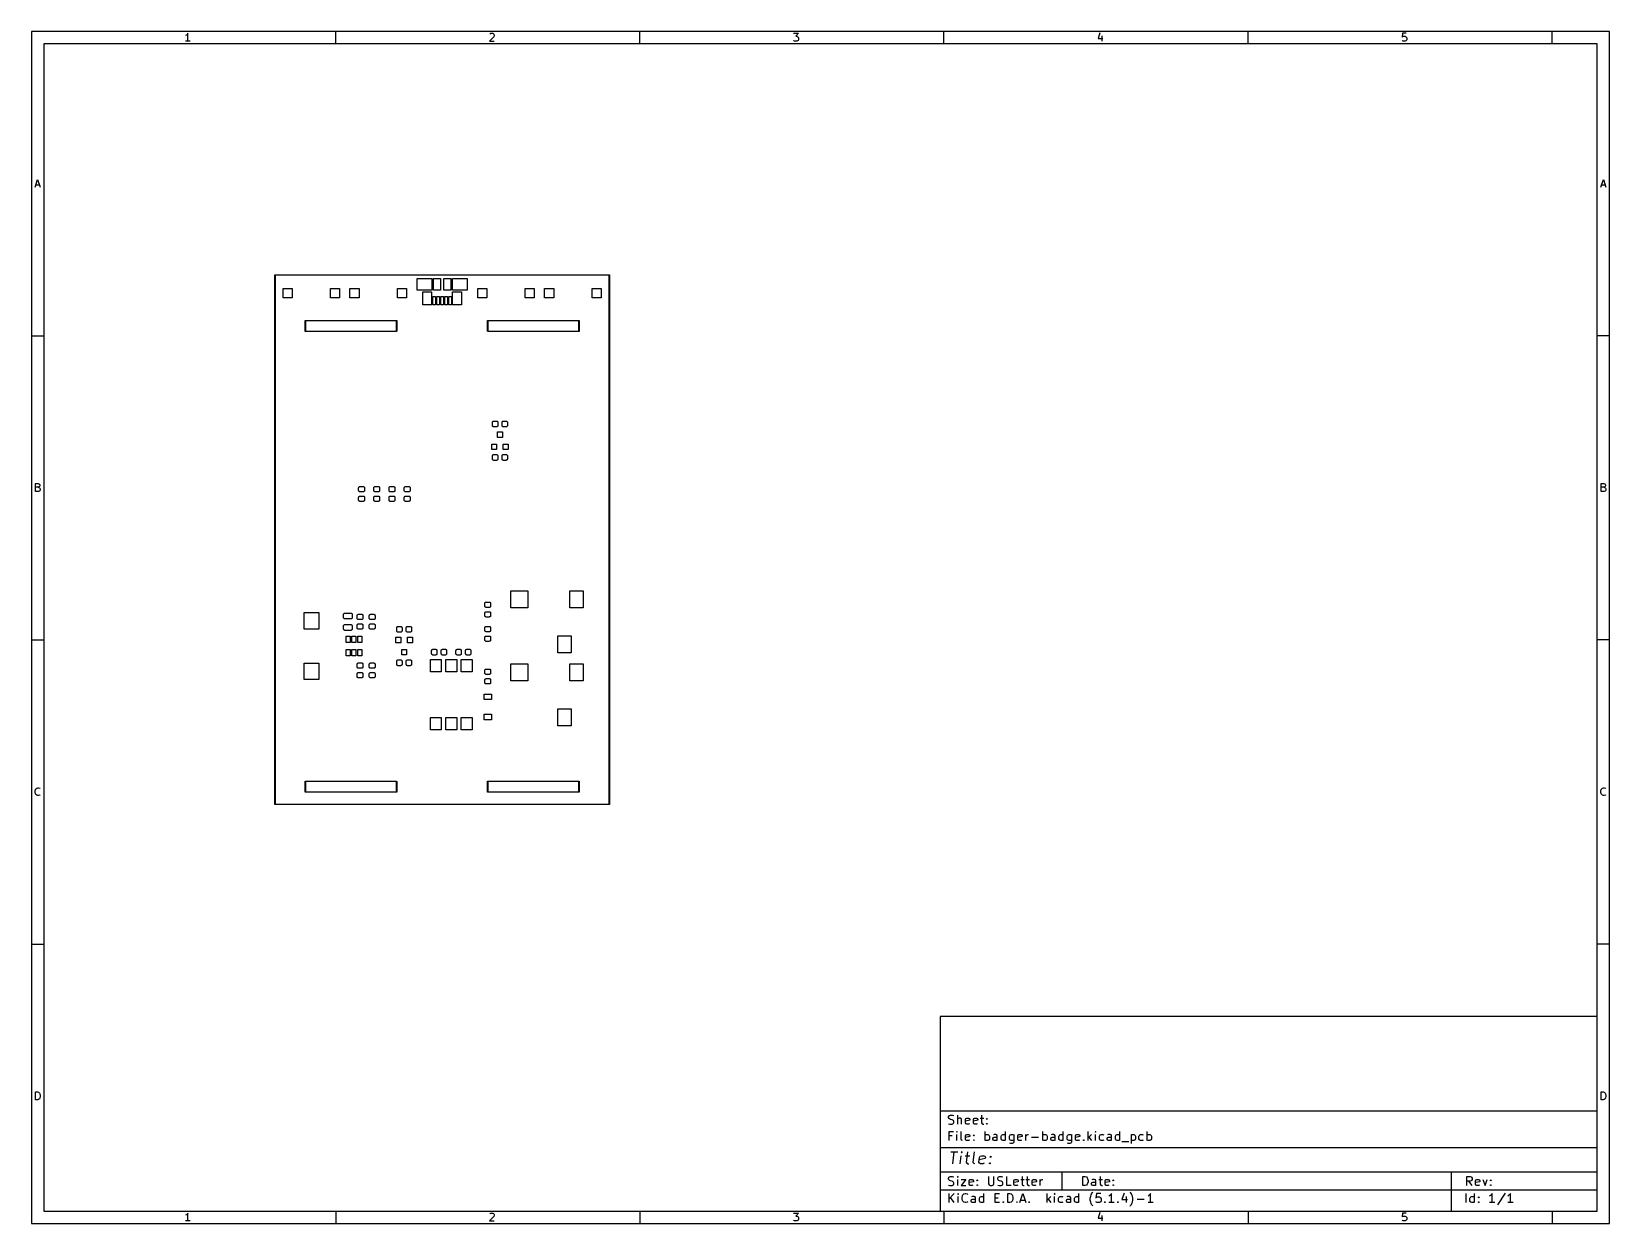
# Model space of a CAD drawing. Extents: x 0.4 to 10.6, y -8.1 to -0.4.
import ezdxf

# ---------------------------------------------------------------- set-up
doc = ezdxf.new("R2010")
doc.units = 0
doc.header["$MEASUREMENT"] = 0
doc.layers.add('BLACK', color=7, linetype='CONTINUOUS')

msp = doc.modelspace()

# ---------------------------------------------------------------- linework, layer by layer
at = {"layer": 'BLACK', "linetype": 'CONTINUOUS'}
for p, q in [((0.3937, -0.3937), (0.3937, -8.1063)), ((10.6063, -0.3937), (0.3937, -0.3937)), ((1.40528, -0.40504), (1.4004, -0.41236)), ((1.40528, -0.45622), (1.40528, -0.40504)), ((2.3622, -0.47244), (2.3622, -0.3937)), ((3.35916, -0.40992), (3.3616, -0.40748)), ((3.3616, -0.40748), (3.36647, -0.40504)), ((3.36647, -0.40504), (3.37866, -0.40504)), ((3.37866, -0.40504), (3.38353, -0.40748)), ((3.38353, -0.40748), (3.38597, -0.40992)), ((4.33071, -0.47244), (4.33071, -0.3937)), ((5.32522, -0.40504), (5.35691, -0.40504)), ((5.35691, -0.40504), (5.33985, -0.42454)), ((6.29921, -0.47244), (6.29921, -0.3937)), ((7.30835, -0.40261), (7.29617, -0.43916)), ((8.26772, -0.47244), (8.26772, -0.3937)), ((9.26711, -0.40504), (9.26467, -0.42941)), ((9.29148, -0.40504), (9.26711, -0.40504)), ((10.2362, -0.47244), (10.2362, -0.3937)), ((10.6063, -8.1063), (10.6063, -0.3937)), ((0.47244, -0.47244), (0.47244, -8.02756)), ((10.5276, -0.47244), (0.47244, -0.47244)), ((1.39553, -0.41723), (1.39065, -0.41967)), ((1.4199, -0.45622), (1.39065, -0.45622)), ((1.4004, -0.41236), (1.39553, -0.41723)), ((3.38597, -0.42698), (3.35672, -0.45622)), ((3.35672, -0.45622), (3.3884, -0.45622)), ((3.38597, -0.40992), (3.3884, -0.41479)), ((3.3884, -0.41967), (3.38597, -0.42698)), ((3.3884, -0.41479), (3.3884, -0.41967)), ((5.32766, -0.45379), (5.32522, -0.45135)), ((5.33254, -0.45622), (5.32766, -0.45379)), ((5.34716, -0.45622), (5.33254, -0.45622)), ((5.33985, -0.42454), (5.34716, -0.42454)), ((5.34716, -0.42454), (5.35203, -0.42698)), ((5.35203, -0.45379), (5.34716, -0.45622)), ((5.35203, -0.42698), (5.35447, -0.42941)), ((5.35447, -0.45135), (5.35203, -0.45379)), ((5.35447, -0.42941), (5.35691, -0.43429)), ((5.35691, -0.44648), (5.35447, -0.45135)), ((5.35691, -0.43429), (5.35691, -0.44648)), ((7.29617, -0.43916), (7.32785, -0.43916)), ((7.32054, -0.4221), (7.32054, -0.45622)), ((9.26467, -0.42941), (9.26711, -0.42698)), ((9.26711, -0.45379), (9.26467, -0.45135)), ((9.26711, -0.42698), (9.27198, -0.42454)), ((9.27198, -0.45622), (9.26711, -0.45379)), ((9.27198, -0.42454), (9.28417, -0.42454)), ((9.28417, -0.45622), (9.27198, -0.45622)), ((9.28417, -0.42454), (9.28904, -0.42698)), ((9.28904, -0.45379), (9.28417, -0.45622)), ((9.28904, -0.42698), (9.29148, -0.42941)), ((9.29148, -0.45135), (9.28904, -0.45379)), ((9.29148, -0.42941), (9.29392, -0.43429)), ((9.29392, -0.44648), (9.29148, -0.45135)), ((9.29392, -0.43429), (9.29392, -0.44648)), ((10.5276, -8.02756), (10.5276, -0.47244)), ((0.41601, -1.40111), (0.43307, -1.34993)), ((0.42089, -1.38648), (0.44526, -1.38648)), ((0.43307, -1.34993), (0.45013, -1.40111)), ((10.5499, -1.40111), (10.5669, -1.34993)), ((10.5547, -1.38648), (10.5791, -1.38648)), ((10.5669, -1.34993), (10.584, -1.40111)), ((1.96751, -1.9685), (1.96753, -1.96831)), ((1.96752, -1.96855), (1.96751, -1.9685)), ((1.96752, -5.39365), (1.96752, -1.96855)), ((1.96753, -1.96831), (1.96759, -1.96813)), ((1.96759, -1.96813), (1.96768, -1.96795)), ((1.96768, -1.96795), (1.9678, -1.9678)), ((1.9678, -1.9678), (1.96795, -1.96768)), ((1.96795, -1.96768), (1.96813, -1.96759)), ((1.96813, -1.96759), (1.96831, -1.96753)), ((1.96831, -1.96753), (1.96846, -1.96752)), ((1.96846, -1.96752), (1.9685, -1.96751)), ((1.96846, -1.96752), (1.96846, -1.96752)), ((1.9685, -1.96751), (1.96855, -1.96752)), ((1.96855, -1.96752), (4.13381, -1.96752)), ((4.13287, -1.96949), (1.96949, -1.96949)), ((1.96949, -1.96949), (1.96949, -5.39272)), ((2.88986, -2.06693), (2.88986, -1.99213)), ((2.88986, -1.99213), (2.98337, -1.99213)), ((2.98337, -1.99213), (2.98337, -2.06693)), ((2.99498, -2.06693), (2.99498, -1.99213)), ((2.99498, -1.99213), (3.04124, -1.99213)), ((3.04124, -1.99213), (3.04124, -2.06693)), ((3.06112, -2.06693), (3.06112, -1.99213)), ((3.06112, -1.99213), (3.10738, -1.99213)), ((3.10738, -1.99213), (3.10738, -2.06693)), ((3.119, -2.06693), (3.119, -1.99213)), ((3.119, -1.99213), (3.2125, -1.99213)), ((3.2125, -1.99213), (3.2125, -2.06693)), ((4.13287, -5.39272), (4.13287, -1.96949)), ((4.13381, -1.96752), (4.13386, -1.96751)), ((4.13386, -1.96751), (4.13391, -1.96752)), ((4.13391, -1.96752), (4.13391, -1.96752)), ((4.13391, -1.96752), (4.13405, -1.96753)), ((4.13405, -1.96753), (4.13424, -1.96759)), ((4.13424, -1.96759), (4.13441, -1.96768)), ((4.13441, -1.96768), (4.13456, -1.9678)), ((4.13456, -1.9678), (4.13468, -1.96795)), ((4.13468, -1.96795), (4.13477, -1.96813)), ((4.13477, -1.96813), (4.13483, -1.96831)), ((4.13483, -1.96831), (4.13485, -1.9685)), ((4.13485, -1.9685), (4.13484, -1.96855)), ((4.13484, -1.96855), (4.13484, -5.39365)), ((2.02165, -2.11614), (2.02165, -2.05709)), ((2.02165, -2.05709), (2.08071, -2.05709)), ((2.08071, -2.11614), (2.02165, -2.11614)), ((2.08071, -2.05709), (2.08071, -2.11614)), ((2.32874, -2.11614), (2.32874, -2.05709)), ((2.32874, -2.05709), (2.3878, -2.05709)), ((2.3878, -2.11614), (2.32874, -2.11614)), ((2.3878, -2.05709), (2.3878, -2.11614)), ((2.45472, -2.11614), (2.45472, -2.05709)), ((2.45472, -2.05709), (2.51378, -2.05709)), ((2.51378, -2.11614), (2.45472, -2.11614)), ((2.51378, -2.05709), (2.51378, -2.11614)), ((2.76181, -2.11614), (2.76181, -2.05709)), ((2.76181, -2.05709), (2.82087, -2.05709)), ((2.82087, -2.11614), (2.76181, -2.11614)), ((2.82087, -2.05709), (2.82087, -2.11614)), ((2.98337, -2.06693), (2.88986, -2.06693)), ((2.9252, -2.16142), (2.9252, -2.07874)), ((2.9252, -2.07874), (2.98327, -2.07874)), ((2.98327, -2.07874), (2.98327, -2.16142)), ((2.99114, -2.16142), (2.99114, -2.10709)), ((2.99114, -2.10709), (3.00886, -2.10709)), ((3.04124, -2.06693), (2.99498, -2.06693)), ((3.00886, -2.10709), (3.00886, -2.16142)), ((3.01673, -2.16142), (3.01673, -2.10709)), ((3.01673, -2.10709), (3.03445, -2.10709)), ((3.03445, -2.10709), (3.03445, -2.16142)), ((3.04232, -2.16142), (3.04232, -2.10709)), ((3.04232, -2.10709), (3.06004, -2.10709)), ((3.06004, -2.10709), (3.06004, -2.16142)), ((3.10738, -2.06693), (3.06112, -2.06693)), ((3.06791, -2.16142), (3.06791, -2.10709)), ((3.06791, -2.10709), (3.08563, -2.10709)), ((3.08563, -2.10709), (3.08563, -2.16142)), ((3.0935, -2.16142), (3.0935, -2.10709)), ((3.0935, -2.10709), (3.11122, -2.10709)), ((3.11122, -2.10709), (3.11122, -2.16142)), ((3.2125, -2.06693), (3.119, -2.06693)), ((3.11909, -2.16142), (3.11909, -2.07874)), ((3.11909, -2.07874), (3.17717, -2.07874)), ((3.17717, -2.07874), (3.17717, -2.16142)), ((3.2815, -2.11614), (3.2815, -2.05709)), ((3.2815, -2.05709), (3.34055, -2.05709)), ((3.34055, -2.11614), (3.2815, -2.11614)), ((3.34055, -2.05709), (3.34055, -2.11614)), ((3.58858, -2.11614), (3.58858, -2.05709)), ((3.58858, -2.05709), (3.64764, -2.05709)), ((3.64764, -2.11614), (3.58858, -2.11614)), ((3.64764, -2.05709), (3.64764, -2.11614)), ((3.71457, -2.11614), (3.71457, -2.05709)), ((3.71457, -2.05709), (3.77362, -2.05709)), ((3.77362, -2.11614), (3.71457, -2.11614)), ((3.77362, -2.05709), (3.77362, -2.11614)), ((4.02165, -2.11614), (4.02165, -2.05709)), ((4.02165, -2.05709), (4.08071, -2.05709)), ((4.08071, -2.11614), (4.02165, -2.11614)), ((4.08071, -2.05709), (4.08071, -2.11614)), ((2.98327, -2.16142), (2.9252, -2.16142)), ((3.00886, -2.16142), (2.99114, -2.16142)), ((3.03445, -2.16142), (3.01673, -2.16142)), ((3.06004, -2.16142), (3.04232, -2.16142)), ((3.08563, -2.16142), (3.06791, -2.16142)), ((3.11122, -2.16142), (3.0935, -2.16142)), ((3.17717, -2.16142), (3.11909, -2.16142)), ((2.16437, -2.26378), (2.16438, -2.26359)), ((2.16437, -2.26383), (2.16437, -2.26378)), ((2.16437, -2.33263), (2.16437, -2.26383)), ((2.16437, -2.33268), (2.16437, -2.33263)), ((2.16438, -2.33287), (2.16437, -2.33268)), ((2.16438, -2.26359), (2.16444, -2.2634)), ((2.16444, -2.33306), (2.16438, -2.33287)), ((2.16444, -2.2634), (2.16453, -2.26323)), ((2.16453, -2.33323), (2.16444, -2.33306)), ((2.16453, -2.26323), (2.16465, -2.26308)), ((2.16465, -2.33338), (2.16453, -2.33323)), ((2.16465, -2.26308), (2.1648, -2.26296)), ((2.1648, -2.3335), (2.16465, -2.33338)), ((2.1648, -2.26296), (2.16498, -2.26287)), ((2.16498, -2.33359), (2.1648, -2.3335)), ((2.16498, -2.26287), (2.16516, -2.26281)), ((2.16516, -2.33365), (2.16498, -2.33359)), ((2.16516, -2.26281), (2.16531, -2.2628)), ((2.16531, -2.33366), (2.16516, -2.33365)), ((2.16531, -2.2628), (2.16535, -2.26279)), ((2.16535, -2.33367), (2.16531, -2.33366)), ((2.16531, -2.33366), (2.16531, -2.33366)), ((2.16535, -2.26279), (2.1654, -2.2628)), ((2.1654, -2.33366), (2.16535, -2.33367)), ((2.1654, -2.2628), (2.75586, -2.2628)), ((2.75586, -2.33366), (2.1654, -2.33366)), ((2.16634, -2.26476), (2.16634, -2.33169)), ((2.75492, -2.26476), (2.16634, -2.26476)), ((2.16634, -2.33169), (2.75492, -2.33169)), ((2.75492, -2.33169), (2.75492, -2.26476)), ((2.75586, -2.2628), (2.75591, -2.26279)), ((2.75591, -2.33367), (2.75586, -2.33366)), ((2.75591, -2.26279), (2.75595, -2.2628)), ((2.75595, -2.33366), (2.75591, -2.33367)), ((2.75595, -2.2628), (2.7561, -2.26281)), ((2.7561, -2.33365), (2.75595, -2.33366)), ((2.75595, -2.33366), (2.75595, -2.33366)), ((2.7561, -2.26281), (2.75628, -2.26287)), ((2.75628, -2.33359), (2.7561, -2.33365)), ((2.75628, -2.26287), (2.75645, -2.26296)), ((2.75645, -2.3335), (2.75628, -2.33359)), ((2.75645, -2.26296), (2.7566, -2.26308)), ((2.7566, -2.33338), (2.75645, -2.3335)), ((2.7566, -2.26308), (2.75673, -2.26323)), ((2.75673, -2.33323), (2.7566, -2.33338)), ((2.75673, -2.26323), (2.75682, -2.2634)), ((2.75682, -2.33306), (2.75673, -2.33323)), ((2.75682, -2.2634), (2.75688, -2.26359)), ((2.75688, -2.33287), (2.75682, -2.33306)), ((2.75688, -2.26359), (2.75689, -2.26378)), ((2.75689, -2.33268), (2.75688, -2.33287)), ((2.75689, -2.26378), (2.75689, -2.26383)), ((2.75689, -2.26383), (2.75689, -2.33263)), ((2.75689, -2.33263), (2.75689, -2.33268)), ((3.34547, -2.26378), (3.34549, -2.26359)), ((3.34547, -2.26383), (3.34547, -2.26378)), ((3.34547, -2.33263), (3.34547, -2.26383)), ((3.34547, -2.33268), (3.34547, -2.33263)), ((3.34549, -2.33287), (3.34547, -2.33268)), ((3.34549, -2.26359), (3.34554, -2.2634)), ((3.34554, -2.33306), (3.34549, -2.33287)), ((3.34554, -2.2634), (3.34563, -2.26323)), ((3.34563, -2.33323), (3.34554, -2.33306)), ((3.34563, -2.26323), (3.34576, -2.26308)), ((3.34576, -2.33338), (3.34563, -2.33323)), ((3.34576, -2.26308), (3.34591, -2.26296)), ((3.34591, -2.3335), (3.34576, -2.33338)), ((3.34591, -2.26296), (3.34608, -2.26287)), ((3.34608, -2.33359), (3.34591, -2.3335)), ((3.34608, -2.26287), (3.34626, -2.26281)), ((3.34626, -2.33365), (3.34608, -2.33359)), ((3.34626, -2.26281), (3.34641, -2.2628)), ((3.34641, -2.33366), (3.34626, -2.33365)), ((3.34641, -2.2628), (3.34646, -2.26279)), ((3.34646, -2.33367), (3.34641, -2.33366)), ((3.34641, -2.33366), (3.34641, -2.33366)), ((3.34646, -2.26279), (3.3465, -2.2628)), ((3.3465, -2.33366), (3.34646, -2.33367)), ((3.3465, -2.2628), (3.93696, -2.2628)), ((3.93696, -2.33366), (3.3465, -2.33366)), ((3.34744, -2.26476), (3.34744, -2.33169)), ((3.93602, -2.26476), (3.34744, -2.26476)), ((3.34744, -2.33169), (3.93602, -2.33169)), ((3.93602, -2.33169), (3.93602, -2.26476)), ((3.93696, -2.2628), (3.93701, -2.26279)), ((3.93701, -2.33367), (3.93696, -2.33366)), ((3.93701, -2.26279), (3.93706, -2.2628)), ((3.93706, -2.33366), (3.93701, -2.33367)), ((3.93706, -2.2628), (3.9372, -2.26281)), ((3.9372, -2.33365), (3.93706, -2.33366)), ((3.93706, -2.33366), (3.93706, -2.33366)), ((3.9372, -2.26281), (3.93739, -2.26287)), ((3.93739, -2.33359), (3.9372, -2.33365)), ((3.93739, -2.26287), (3.93756, -2.26296)), ((3.93756, -2.3335), (3.93739, -2.33359)), ((3.93756, -2.26296), (3.93771, -2.26308)), ((3.93771, -2.33338), (3.93756, -2.3335)), ((3.93771, -2.26308), (3.93783, -2.26323)), ((3.93783, -2.33323), (3.93771, -2.33338)), ((3.93783, -2.26323), (3.93792, -2.2634)), ((3.93792, -2.33306), (3.93783, -2.33323)), ((3.93792, -2.2634), (3.93798, -2.26359)), ((3.93798, -2.33287), (3.93792, -2.33306)), ((3.93798, -2.26359), (3.938, -2.26378)), ((3.938, -2.33268), (3.93798, -2.33287)), ((3.938, -2.26378), (3.93799, -2.26383)), ((3.93799, -2.26383), (3.93799, -2.33263)), ((3.93799, -2.33263), (3.938, -2.33268)), ((0.3937, -2.3622), (0.47244, -2.3622)), ((10.6063, -2.3622), (10.5276, -2.3622)), ((3.37697, -2.92298), (3.37713, -2.9213)), ((3.37697, -2.94316), (3.37697, -2.92298)), ((3.37713, -2.94484), (3.37697, -2.94316)), ((3.37713, -2.9213), (3.37762, -2.91969)), ((3.37762, -2.94646), (3.37713, -2.94484)), ((3.37762, -2.91969), (3.37842, -2.9182)), ((3.37842, -2.94794), (3.37762, -2.94646)), ((3.37842, -2.9182), (3.37949, -2.91689)), ((3.37949, -2.94925), (3.37842, -2.94794)), ((3.37949, -2.91689), (3.3808, -2.91582)), ((3.3808, -2.95032), (3.37949, -2.94925)), ((3.3808, -2.91582), (3.38228, -2.91503)), ((3.38228, -2.95112), (3.3808, -2.95032)), ((3.38228, -2.91503), (3.3839, -2.91454)), ((3.3839, -2.95161), (3.38228, -2.95112)), ((3.3839, -2.91454), (3.38558, -2.91437)), ((3.38558, -2.95177), (3.3839, -2.95161)), ((3.38558, -2.91437), (3.40281, -2.91437)), ((3.40281, -2.95177), (3.38558, -2.95177)), ((3.40281, -2.91437), (3.40449, -2.91454)), ((3.40449, -2.95161), (3.40281, -2.95177)), ((3.40449, -2.91454), (3.4061, -2.91503)), ((3.4061, -2.95112), (3.40449, -2.95161)), ((3.4061, -2.91503), (3.40759, -2.91582)), ((3.40759, -2.95032), (3.4061, -2.95112)), ((3.40759, -2.91582), (3.40889, -2.91689)), ((3.40889, -2.94925), (3.40759, -2.95032)), ((3.40889, -2.91689), (3.40997, -2.9182)), ((3.40997, -2.94794), (3.40889, -2.94925)), ((3.40997, -2.9182), (3.41076, -2.91969)), ((3.41076, -2.94646), (3.40997, -2.94794)), ((3.41076, -2.91969), (3.41125, -2.9213)), ((3.41125, -2.94484), (3.41076, -2.94646)), ((3.41125, -2.9213), (3.41142, -2.92298)), ((3.41142, -2.94316), (3.41125, -2.94484)), ((3.41142, -2.92298), (3.41142, -2.94316)), ((3.43898, -2.92298), (3.43914, -2.9213)), ((3.43898, -2.94316), (3.43898, -2.92298)), ((3.43914, -2.94484), (3.43898, -2.94316)), ((3.43914, -2.9213), (3.43963, -2.91969)), ((3.43963, -2.94646), (3.43914, -2.94484)), ((3.43963, -2.91969), (3.44043, -2.9182)), ((3.44043, -2.94794), (3.43963, -2.94646)), ((3.44043, -2.9182), (3.4415, -2.91689)), ((3.4415, -2.94925), (3.44043, -2.94794)), ((3.4415, -2.91689), (3.4428, -2.91582)), ((3.4428, -2.95032), (3.4415, -2.94925)), ((3.4428, -2.91582), (3.44429, -2.91503)), ((3.44429, -2.95112), (3.4428, -2.95032)), ((3.44429, -2.91503), (3.44591, -2.91454)), ((3.44591, -2.95161), (3.44429, -2.95112)), ((3.44591, -2.91454), (3.44759, -2.91437)), ((3.44759, -2.95177), (3.44591, -2.95161)), ((3.44759, -2.91437), (3.46481, -2.91437)), ((3.46481, -2.95177), (3.44759, -2.95177)), ((3.46481, -2.91437), (3.46649, -2.91454)), ((3.46649, -2.95161), (3.46481, -2.95177)), ((3.46649, -2.91454), (3.46811, -2.91503)), ((3.46811, -2.95112), (3.46649, -2.95161)), ((3.46811, -2.91503), (3.4696, -2.91582)), ((3.4696, -2.95032), (3.46811, -2.95112)), ((3.4696, -2.91582), (3.4709, -2.91689)), ((3.4709, -2.94925), (3.4696, -2.95032)), ((3.4709, -2.91689), (3.47197, -2.9182)), ((3.47197, -2.94794), (3.4709, -2.94925)), ((3.47197, -2.9182), (3.47277, -2.91969)), ((3.47277, -2.94646), (3.47197, -2.94794)), ((3.47277, -2.91969), (3.47326, -2.9213)), ((3.47326, -2.94484), (3.47277, -2.94646)), ((3.47326, -2.9213), (3.47343, -2.92298)), ((3.47343, -2.94316), (3.47326, -2.94484)), ((3.47343, -2.92298), (3.47343, -2.94316)), ((3.37205, -3.09843), (3.37205, -3.06299)), ((3.37205, -3.06299), (3.40354, -3.06299)), ((3.40354, -3.06299), (3.40354, -3.09843)), ((3.40945, -3.01969), (3.40945, -2.98425)), ((3.40945, -2.98425), (3.44094, -2.98425)), ((3.44094, -3.01969), (3.40945, -3.01969)), ((3.44094, -2.98425), (3.44094, -3.01969)), ((3.44685, -3.09843), (3.44685, -3.06299)), ((3.44685, -3.06299), (3.47835, -3.06299)), ((3.47835, -3.06299), (3.47835, -3.09843)), ((3.40354, -3.09843), (3.37205, -3.09843)), ((3.37697, -3.13952), (3.37713, -3.13784)), ((3.37697, -3.15969), (3.37697, -3.13952)), ((3.37713, -3.16138), (3.37697, -3.15969)), ((3.37713, -3.13784), (3.37762, -3.13622)), ((3.37762, -3.16299), (3.37713, -3.16138)), ((3.37762, -3.13622), (3.37842, -3.13473)), ((3.37842, -3.16448), (3.37762, -3.16299)), ((3.37842, -3.13473), (3.37949, -3.13343)), ((3.37949, -3.16578), (3.37842, -3.16448)), ((3.37949, -3.13343), (3.3808, -3.13236)), ((3.3808, -3.16686), (3.37949, -3.16578)), ((3.3808, -3.13236), (3.38228, -3.13156)), ((3.38228, -3.13156), (3.3839, -3.13107)), ((3.3839, -3.13107), (3.38558, -3.13091)), ((3.38558, -3.13091), (3.40281, -3.13091)), ((3.40281, -3.13091), (3.40449, -3.13107)), ((3.40449, -3.13107), (3.4061, -3.13156)), ((3.4061, -3.13156), (3.40759, -3.13236)), ((3.40759, -3.13236), (3.40889, -3.13343)), ((3.40889, -3.16578), (3.40759, -3.16686)), ((3.40889, -3.13343), (3.40997, -3.13473)), ((3.40997, -3.16448), (3.40889, -3.16578)), ((3.40997, -3.13473), (3.41076, -3.13622)), ((3.41076, -3.16299), (3.40997, -3.16448)), ((3.41076, -3.13622), (3.41125, -3.13784)), ((3.41125, -3.16138), (3.41076, -3.16299)), ((3.41125, -3.13784), (3.41142, -3.13952)), ((3.41142, -3.15969), (3.41125, -3.16138)), ((3.41142, -3.13952), (3.41142, -3.15969)), ((3.43898, -3.13952), (3.43914, -3.13784)), ((3.43898, -3.15969), (3.43898, -3.13952)), ((3.43914, -3.16138), (3.43898, -3.15969)), ((3.43914, -3.13784), (3.43963, -3.13622)), ((3.43963, -3.16299), (3.43914, -3.16138)), ((3.43963, -3.13622), (3.44043, -3.13473)), ((3.44043, -3.16448), (3.43963, -3.16299)), ((3.44043, -3.13473), (3.4415, -3.13343)), ((3.4415, -3.16578), (3.44043, -3.16448)), ((3.4415, -3.13343), (3.4428, -3.13236)), ((3.4428, -3.16686), (3.4415, -3.16578)), ((3.4428, -3.13236), (3.44429, -3.13156)), ((3.44429, -3.13156), (3.44591, -3.13107)), ((3.44591, -3.13107), (3.44759, -3.13091)), ((3.47835, -3.09843), (3.44685, -3.09843)), ((3.44759, -3.13091), (3.46481, -3.13091)), ((3.46481, -3.13091), (3.46649, -3.13107)), ((3.46649, -3.13107), (3.46811, -3.13156)), ((3.46811, -3.13156), (3.4696, -3.13236)), ((3.4696, -3.13236), (3.4709, -3.13343)), ((3.4709, -3.16578), (3.4696, -3.16686)), ((3.4709, -3.13343), (3.47197, -3.13473)), ((3.47197, -3.16448), (3.4709, -3.16578)), ((3.47197, -3.13473), (3.47277, -3.13622)), ((3.47277, -3.16299), (3.47197, -3.16448)), ((3.47277, -3.13622), (3.47326, -3.13784)), ((3.47326, -3.16138), (3.47277, -3.16299)), ((3.47326, -3.13784), (3.47343, -3.13952)), ((3.47343, -3.15969), (3.47326, -3.16138)), ((3.47343, -3.13952), (3.47343, -3.15969)), ((3.38228, -3.16765), (3.3808, -3.16686)), ((3.3839, -3.16814), (3.38228, -3.16765)), ((3.38558, -3.16831), (3.3839, -3.16814)), ((3.40281, -3.16831), (3.38558, -3.16831)), ((3.40449, -3.16814), (3.40281, -3.16831)), ((3.4061, -3.16765), (3.40449, -3.16814)), ((3.40759, -3.16686), (3.4061, -3.16765)), ((3.44429, -3.16765), (3.4428, -3.16686)), ((3.44591, -3.16814), (3.44429, -3.16765)), ((3.44759, -3.16831), (3.44591, -3.16814)), ((3.46481, -3.16831), (3.44759, -3.16831)), ((3.46649, -3.16814), (3.46481, -3.16831)), ((3.46811, -3.16765), (3.46649, -3.16814)), ((3.4696, -3.16686), (3.46811, -3.16765)), ((0.41967, -3.36961), (0.41967, -3.31843)), ((0.41967, -3.31843), (0.43673, -3.31843)), ((0.43673, -3.3428), (0.41967, -3.3428)), ((0.43916, -3.36961), (0.41967, -3.36961)), ((0.43673, -3.31843), (0.4416, -3.32087)), ((0.4416, -3.34036), (0.43673, -3.3428)), ((0.43673, -3.3428), (0.44404, -3.34524)), ((0.44404, -3.36717), (0.43916, -3.36961)), ((0.4416, -3.32087), (0.44404, -3.3233)), ((0.44404, -3.33793), (0.4416, -3.34036)), ((0.44404, -3.3233), (0.44648, -3.32818)), ((0.44648, -3.33305), (0.44404, -3.33793)), ((0.44404, -3.34524), (0.44648, -3.34768)), ((0.44648, -3.36474), (0.44404, -3.36717)), ((0.44648, -3.32818), (0.44648, -3.33305)), ((0.44648, -3.34768), (0.44891, -3.35255)), ((0.44891, -3.35986), (0.44648, -3.36474)), ((0.44891, -3.35255), (0.44891, -3.35986)), ((2.51083, -3.34621), (2.51099, -3.34453)), ((2.51083, -3.36344), (2.51083, -3.34621)), ((2.51099, -3.36512), (2.51083, -3.36344)), ((2.51099, -3.34453), (2.51148, -3.34291)), ((2.51148, -3.36673), (2.51099, -3.36512)), ((2.51148, -3.34291), (2.51228, -3.34143)), ((2.51228, -3.36822), (2.51148, -3.36673)), ((2.51228, -3.34143), (2.51335, -3.34012)), ((2.51335, -3.36952), (2.51228, -3.36822)), ((2.51335, -3.34012), (2.51465, -3.33905)), ((2.51465, -3.3706), (2.51335, -3.36952)), ((2.51465, -3.33905), (2.51614, -3.33825)), ((2.51614, -3.33825), (2.51776, -3.33776)), ((2.51776, -3.33776), (2.51944, -3.3376)), ((2.51944, -3.3376), (2.53962, -3.3376)), ((2.53962, -3.3376), (2.5413, -3.33776)), ((2.5413, -3.33776), (2.54291, -3.33825)), ((2.54291, -3.33825), (2.5444, -3.33905)), ((2.5444, -3.33905), (2.54571, -3.34012)), ((2.54571, -3.36952), (2.5444, -3.3706)), ((2.54571, -3.34012), (2.54678, -3.34143)), ((2.54678, -3.36822), (2.54571, -3.36952)), ((2.54678, -3.34143), (2.54757, -3.34291)), ((2.54757, -3.36673), (2.54678, -3.36822)), ((2.54757, -3.34291), (2.54806, -3.34453)), ((2.54806, -3.36512), (2.54757, -3.36673)), ((2.54806, -3.34453), (2.54823, -3.34621)), ((2.54823, -3.36344), (2.54806, -3.36512)), ((2.54823, -3.34621), (2.54823, -3.36344)), ((2.60925, -3.34621), (2.60942, -3.34453)), ((2.60925, -3.36344), (2.60925, -3.34621)), ((2.60942, -3.36512), (2.60925, -3.36344)), ((2.60942, -3.34453), (2.60991, -3.34291)), ((2.60991, -3.36673), (2.60942, -3.36512)), ((2.60991, -3.34291), (2.6107, -3.34143)), ((2.6107, -3.36822), (2.60991, -3.36673)), ((2.6107, -3.34143), (2.61177, -3.34012)), ((2.61177, -3.36952), (2.6107, -3.36822)), ((2.61177, -3.34012), (2.61308, -3.33905)), ((2.61308, -3.3706), (2.61177, -3.36952)), ((2.61308, -3.33905), (2.61457, -3.33825)), ((2.61457, -3.33825), (2.61618, -3.33776)), ((2.61618, -3.33776), (2.61786, -3.3376)), ((2.61786, -3.3376), (2.63804, -3.3376)), ((2.63804, -3.3376), (2.63972, -3.33776)), ((2.63972, -3.33776), (2.64134, -3.33825)), ((2.64134, -3.33825), (2.64283, -3.33905)), ((2.64283, -3.33905), (2.64413, -3.34012)), ((2.64413, -3.36952), (2.64283, -3.3706)), ((2.64413, -3.34012), (2.6452, -3.34143)), ((2.6452, -3.36822), (2.64413, -3.36952)), ((2.6452, -3.34143), (2.646, -3.34291)), ((2.646, -3.36673), (2.6452, -3.36822)), ((2.646, -3.34291), (2.64649, -3.34453)), ((2.64649, -3.36512), (2.646, -3.36673)), ((2.64649, -3.34453), (2.64665, -3.34621)), ((2.64665, -3.36344), (2.64649, -3.36512)), ((2.64665, -3.34621), (2.64665, -3.36344)), ((2.70768, -3.34621), (2.70784, -3.34453)), ((2.70768, -3.36344), (2.70768, -3.34621)), ((2.70784, -3.36512), (2.70768, -3.36344)), ((2.70784, -3.34453), (2.70833, -3.34291)), ((2.70833, -3.36673), (2.70784, -3.36512)), ((2.70833, -3.34291), (2.70913, -3.34143)), ((2.70913, -3.36822), (2.70833, -3.36673)), ((2.70913, -3.34143), (2.7102, -3.34012)), ((2.7102, -3.36952), (2.70913, -3.36822)), ((2.7102, -3.34012), (2.7115, -3.33905)), ((2.7115, -3.3706), (2.7102, -3.36952)), ((2.7115, -3.33905), (2.71299, -3.33825)), ((2.71299, -3.33825), (2.71461, -3.33776)), ((2.71461, -3.33776), (2.71629, -3.3376)), ((2.71629, -3.3376), (2.73647, -3.3376)), ((2.73647, -3.3376), (2.73815, -3.33776)), ((2.73815, -3.33776), (2.73976, -3.33825)), ((2.73976, -3.33825), (2.74125, -3.33905)), ((2.74125, -3.33905), (2.74256, -3.34012)), ((2.74256, -3.36952), (2.74125, -3.3706)), ((2.74256, -3.34012), (2.74363, -3.34143)), ((2.74363, -3.36822), (2.74256, -3.36952)), ((2.74363, -3.34143), (2.74442, -3.34291)), ((2.74442, -3.36673), (2.74363, -3.36822)), ((2.74442, -3.34291), (2.74491, -3.34453)), ((2.74491, -3.36512), (2.74442, -3.36673)), ((2.74491, -3.34453), (2.74508, -3.34621)), ((2.74508, -3.36344), (2.74491, -3.36512)), ((2.74508, -3.34621), (2.74508, -3.36344)), ((2.8061, -3.34621), (2.80627, -3.34453)), ((2.8061, -3.36344), (2.8061, -3.34621)), ((2.80627, -3.36512), (2.8061, -3.36344)), ((2.80627, -3.34453), (2.80676, -3.34291)), ((2.80676, -3.36673), (2.80627, -3.36512)), ((2.80676, -3.34291), (2.80755, -3.34143)), ((2.80755, -3.36822), (2.80676, -3.36673)), ((2.80755, -3.34143), (2.80862, -3.34012)), ((2.80862, -3.36952), (2.80755, -3.36822)), ((2.80862, -3.34012), (2.80993, -3.33905)), ((2.80993, -3.3706), (2.80862, -3.36952)), ((2.80993, -3.33905), (2.81142, -3.33825)), ((2.81142, -3.33825), (2.81303, -3.33776)), ((2.81303, -3.33776), (2.81471, -3.3376)), ((2.81471, -3.3376), (2.83489, -3.3376)), ((2.83489, -3.3376), (2.83657, -3.33776)), ((2.83657, -3.33776), (2.83819, -3.33825)), ((2.83819, -3.33825), (2.83968, -3.33905)), ((2.83968, -3.33905), (2.84098, -3.34012)), ((2.84098, -3.36952), (2.83968, -3.3706)), ((2.84098, -3.34012), (2.84205, -3.34143)), ((2.84205, -3.36822), (2.84098, -3.36952)), ((2.84205, -3.34143), (2.84285, -3.34291)), ((2.84285, -3.36673), (2.84205, -3.36822)), ((2.84285, -3.34291), (2.84334, -3.34453)), ((2.84334, -3.36512), (2.84285, -3.36673)), ((2.84334, -3.34453), (2.8435, -3.34621)), ((2.8435, -3.36344), (2.84334, -3.36512)), ((2.8435, -3.34621), (2.8435, -3.36344)), ((10.5535, -3.36961), (10.5535, -3.31843)), ((10.5535, -3.31843), (10.5706, -3.31843)), ((10.5706, -3.3428), (10.5535, -3.3428)), ((10.573, -3.36961), (10.5535, -3.36961)), ((10.5706, -3.31843), (10.5755, -3.32087)), ((10.5755, -3.34036), (10.5706, -3.3428)), ((10.5706, -3.3428), (10.5779, -3.34524)), ((10.5779, -3.36717), (10.573, -3.36961)), ((10.5755, -3.32087), (10.5779, -3.3233)), ((10.5779, -3.33793), (10.5755, -3.34036)), ((10.5779, -3.3233), (10.5803, -3.32818)), ((10.5803, -3.33305), (10.5779, -3.33793)), ((10.5779, -3.34524), (10.5803, -3.34768)), ((10.5803, -3.36474), (10.5779, -3.36717)), ((10.5803, -3.32818), (10.5803, -3.33305)), ((10.5803, -3.34768), (10.5828, -3.35255)), ((10.5828, -3.35986), (10.5803, -3.36474)), ((10.5828, -3.35255), (10.5828, -3.35986)), ((2.51083, -3.40822), (2.51099, -3.40654)), ((2.51083, -3.42544), (2.51083, -3.40822)), ((2.51099, -3.42712), (2.51083, -3.42544)), ((2.51099, -3.40654), (2.51148, -3.40492)), ((2.51148, -3.42874), (2.51099, -3.42712)), ((2.51148, -3.40492), (2.51228, -3.40343)), ((2.51228, -3.43023), (2.51148, -3.42874)), ((2.51228, -3.40343), (2.51335, -3.40213)), ((2.51335, -3.43153), (2.51228, -3.43023)), ((2.51335, -3.40213), (2.51465, -3.40106)), ((2.51465, -3.4326), (2.51335, -3.43153)), ((2.51614, -3.37139), (2.51465, -3.3706)), ((2.51465, -3.40106), (2.51614, -3.40026)), ((2.51614, -3.4334), (2.51465, -3.4326)), ((2.51776, -3.37188), (2.51614, -3.37139)), ((2.51614, -3.40026), (2.51776, -3.39977)), ((2.51776, -3.43389), (2.51614, -3.4334)), ((2.51944, -3.37205), (2.51776, -3.37188)), ((2.51776, -3.39977), (2.51944, -3.39961)), ((2.51944, -3.43406), (2.51776, -3.43389)), ((2.53962, -3.37205), (2.51944, -3.37205)), ((2.51944, -3.39961), (2.53962, -3.39961)), ((2.53962, -3.43406), (2.51944, -3.43406)), ((2.5413, -3.37188), (2.53962, -3.37205)), ((2.53962, -3.39961), (2.5413, -3.39977)), ((2.5413, -3.43389), (2.53962, -3.43406)), ((2.54291, -3.37139), (2.5413, -3.37188)), ((2.5413, -3.39977), (2.54291, -3.40026)), ((2.54291, -3.4334), (2.5413, -3.43389)), ((2.5444, -3.3706), (2.54291, -3.37139)), ((2.54291, -3.40026), (2.5444, -3.40106)), ((2.5444, -3.4326), (2.54291, -3.4334)), ((2.5444, -3.40106), (2.54571, -3.40213)), ((2.54571, -3.43153), (2.5444, -3.4326)), ((2.54571, -3.40213), (2.54678, -3.40343)), ((2.54678, -3.43023), (2.54571, -3.43153)), ((2.54678, -3.40343), (2.54757, -3.40492)), ((2.54757, -3.42874), (2.54678, -3.43023)), ((2.54757, -3.40492), (2.54806, -3.40654)), ((2.54806, -3.42712), (2.54757, -3.42874)), ((2.54806, -3.40654), (2.54823, -3.40822)), ((2.54823, -3.42544), (2.54806, -3.42712)), ((2.54823, -3.40822), (2.54823, -3.42544)), ((2.60925, -3.40822), (2.60942, -3.40654)), ((2.60925, -3.42544), (2.60925, -3.40822)), ((2.60942, -3.42712), (2.60925, -3.42544)), ((2.60942, -3.40654), (2.60991, -3.40492)), ((2.60991, -3.42874), (2.60942, -3.42712)), ((2.60991, -3.40492), (2.6107, -3.40343)), ((2.6107, -3.43023), (2.60991, -3.42874)), ((2.6107, -3.40343), (2.61177, -3.40213)), ((2.61177, -3.43153), (2.6107, -3.43023)), ((2.61177, -3.40213), (2.61308, -3.40106)), ((2.61308, -3.4326), (2.61177, -3.43153)), ((2.61457, -3.37139), (2.61308, -3.3706)), ((2.61308, -3.40106), (2.61457, -3.40026)), ((2.61457, -3.4334), (2.61308, -3.4326)), ((2.61618, -3.37188), (2.61457, -3.37139)), ((2.61457, -3.40026), (2.61618, -3.39977)), ((2.61618, -3.43389), (2.61457, -3.4334)), ((2.61786, -3.37205), (2.61618, -3.37188)), ((2.61618, -3.39977), (2.61786, -3.39961)), ((2.61786, -3.43406), (2.61618, -3.43389)), ((2.63804, -3.37205), (2.61786, -3.37205)), ((2.61786, -3.39961), (2.63804, -3.39961)), ((2.63804, -3.43406), (2.61786, -3.43406)), ((2.63972, -3.37188), (2.63804, -3.37205)), ((2.63804, -3.39961), (2.63972, -3.39977)), ((2.63972, -3.43389), (2.63804, -3.43406)), ((2.64134, -3.37139), (2.63972, -3.37188)), ((2.63972, -3.39977), (2.64134, -3.40026)), ((2.64134, -3.4334), (2.63972, -3.43389)), ((2.64283, -3.3706), (2.64134, -3.37139)), ((2.64134, -3.40026), (2.64283, -3.40106)), ((2.64283, -3.4326), (2.64134, -3.4334)), ((2.64283, -3.40106), (2.64413, -3.40213)), ((2.64413, -3.43153), (2.64283, -3.4326)), ((2.64413, -3.40213), (2.6452, -3.40343)), ((2.6452, -3.43023), (2.64413, -3.43153)), ((2.6452, -3.40343), (2.646, -3.40492)), ((2.646, -3.42874), (2.6452, -3.43023)), ((2.646, -3.40492), (2.64649, -3.40654)), ((2.64649, -3.42712), (2.646, -3.42874)), ((2.64649, -3.40654), (2.64665, -3.40822)), ((2.64665, -3.42544), (2.64649, -3.42712)), ((2.64665, -3.40822), (2.64665, -3.42544)), ((2.70768, -3.40822), (2.70784, -3.40654)), ((2.70768, -3.42544), (2.70768, -3.40822)), ((2.70784, -3.42712), (2.70768, -3.42544)), ((2.70784, -3.40654), (2.70833, -3.40492)), ((2.70833, -3.42874), (2.70784, -3.42712)), ((2.70833, -3.40492), (2.70913, -3.40343)), ((2.70913, -3.43023), (2.70833, -3.42874)), ((2.70913, -3.40343), (2.7102, -3.40213)), ((2.7102, -3.43153), (2.70913, -3.43023)), ((2.7102, -3.40213), (2.7115, -3.40106)), ((2.7115, -3.4326), (2.7102, -3.43153)), ((2.71299, -3.37139), (2.7115, -3.3706)), ((2.7115, -3.40106), (2.71299, -3.40026)), ((2.71299, -3.4334), (2.7115, -3.4326)), ((2.71461, -3.37188), (2.71299, -3.37139)), ((2.71299, -3.40026), (2.71461, -3.39977)), ((2.71461, -3.43389), (2.71299, -3.4334)), ((2.71629, -3.37205), (2.71461, -3.37188)), ((2.71461, -3.39977), (2.71629, -3.39961)), ((2.71629, -3.43406), (2.71461, -3.43389)), ((2.73647, -3.37205), (2.71629, -3.37205)), ((2.71629, -3.39961), (2.73647, -3.39961)), ((2.73647, -3.43406), (2.71629, -3.43406)), ((2.73815, -3.37188), (2.73647, -3.37205)), ((2.73647, -3.39961), (2.73815, -3.39977)), ((2.73815, -3.43389), (2.73647, -3.43406)), ((2.73976, -3.37139), (2.73815, -3.37188)), ((2.73815, -3.39977), (2.73976, -3.40026)), ((2.73976, -3.4334), (2.73815, -3.43389)), ((2.74125, -3.3706), (2.73976, -3.37139)), ((2.73976, -3.40026), (2.74125, -3.40106)), ((2.74125, -3.4326), (2.73976, -3.4334)), ((2.74125, -3.40106), (2.74256, -3.40213)), ((2.74256, -3.43153), (2.74125, -3.4326)), ((2.74256, -3.40213), (2.74363, -3.40343)), ((2.74363, -3.43023), (2.74256, -3.43153)), ((2.74363, -3.40343), (2.74442, -3.40492)), ((2.74442, -3.42874), (2.74363, -3.43023)), ((2.74442, -3.40492), (2.74491, -3.40654)), ((2.74491, -3.42712), (2.74442, -3.42874)), ((2.74491, -3.40654), (2.74508, -3.40822)), ((2.74508, -3.42544), (2.74491, -3.42712)), ((2.74508, -3.40822), (2.74508, -3.42544)), ((2.8061, -3.40822), (2.80627, -3.40654)), ((2.8061, -3.42544), (2.8061, -3.40822)), ((2.80627, -3.42712), (2.8061, -3.42544)), ((2.80627, -3.40654), (2.80676, -3.40492)), ((2.80676, -3.42874), (2.80627, -3.42712)), ((2.80676, -3.40492), (2.80755, -3.40343)), ((2.80755, -3.43023), (2.80676, -3.42874)), ((2.80755, -3.40343), (2.80862, -3.40213)), ((2.80862, -3.43153), (2.80755, -3.43023)), ((2.80862, -3.40213), (2.80993, -3.40106)), ((2.80993, -3.4326), (2.80862, -3.43153)), ((2.81142, -3.37139), (2.80993, -3.3706)), ((2.80993, -3.40106), (2.81142, -3.40026)), ((2.81142, -3.4334), (2.80993, -3.4326)), ((2.81303, -3.37188), (2.81142, -3.37139)), ((2.81142, -3.40026), (2.81303, -3.39977)), ((2.81303, -3.43389), (2.81142, -3.4334)), ((2.81471, -3.37205), (2.81303, -3.37188)), ((2.81303, -3.39977), (2.81471, -3.39961)), ((2.81471, -3.43406), (2.81303, -3.43389)), ((2.83489, -3.37205), (2.81471, -3.37205)), ((2.81471, -3.39961), (2.83489, -3.39961)), ((2.83489, -3.43406), (2.81471, -3.43406)), ((2.83657, -3.37188), (2.83489, -3.37205)), ((2.83489, -3.39961), (2.83657, -3.39977)), ((2.83657, -3.43389), (2.83489, -3.43406)), ((2.83819, -3.37139), (2.83657, -3.37188)), ((2.83657, -3.39977), (2.83819, -3.40026)), ((2.83819, -3.4334), (2.83657, -3.43389)), ((2.83968, -3.3706), (2.83819, -3.37139)), ((2.83819, -3.40026), (2.83968, -3.40106)), ((2.83968, -3.4326), (2.83819, -3.4334)), ((2.83968, -3.40106), (2.84098, -3.40213)), ((2.84098, -3.43153), (2.83968, -3.4326)), ((2.84098, -3.40213), (2.84205, -3.40343)), ((2.84205, -3.43023), (2.84098, -3.43153)), ((2.84205, -3.40343), (2.84285, -3.40492)), ((2.84285, -3.42874), (2.84205, -3.43023)), ((2.84285, -3.40492), (2.84334, -3.40654)), ((2.84334, -3.42712), (2.84285, -3.42874)), ((2.84334, -3.40654), (2.8435, -3.40822)), ((2.8435, -3.42544), (2.84334, -3.42712)), ((2.8435, -3.40822), (2.8435, -3.42544)), ((3.49606, -4.12205), (3.49606, -4.01181)), ((3.49606, -4.01181), (3.6063, -4.01181)), ((3.6063, -4.01181), (3.6063, -4.12205)), ((3.87795, -4.12205), (3.87795, -4.01181)), ((3.87795, -4.01181), (3.96457, -4.01181)), ((3.96457, -4.01181), (3.96457, -4.12205)), ((2.15728, -4.26004), (2.15728, -4.15335)), ((2.15728, -4.15335), (2.25217, -4.15335)), ((2.25217, -4.15335), (2.25217, -4.26004)), ((2.41339, -4.16609), (2.41357, -4.16422)), ((2.41339, -4.18529), (2.41339, -4.16609)), ((2.41357, -4.18716), (2.41339, -4.18529)), ((2.41357, -4.16422), (2.41412, -4.16242)), ((2.41412, -4.18896), (2.41357, -4.18716)), ((2.41412, -4.16242), (2.415, -4.16076)), ((2.415, -4.16076), (2.4162, -4.15931)), ((2.4162, -4.15931), (2.41765, -4.15811)), ((2.41765, -4.15811), (2.41931, -4.15723)), ((2.41931, -4.15723), (2.42111, -4.15668)), ((2.42111, -4.15668), (2.42298, -4.1565)), ((2.42298, -4.1565), (2.45891, -4.1565)), ((2.45891, -4.1565), (2.46078, -4.15668)), ((2.46078, -4.15668), (2.46258, -4.15723)), ((2.46258, -4.15723), (2.46424, -4.15811)), ((2.46424, -4.15811), (2.46569, -4.15931)), ((2.46569, -4.15931), (2.46689, -4.16076)), ((2.46689, -4.16076), (2.46777, -4.16242)), ((2.46777, -4.16242), (2.46832, -4.16422)), ((2.46832, -4.18716), (2.46777, -4.18896)), ((2.46832, -4.16422), (2.4685, -4.16609)), ((2.4685, -4.18529), (2.46832, -4.18716)), ((2.4685, -4.16609), (2.4685, -4.18529)), ((2.50098, -4.17298), (2.50115, -4.1713)), ((2.50098, -4.19021), (2.50098, -4.17298)), ((2.50115, -4.1713), (2.50164, -4.16969)), ((2.50164, -4.16969), (2.50244, -4.1682)), ((2.50244, -4.1682), (2.50351, -4.16689)), ((2.50351, -4.16689), (2.50481, -4.16582)), ((2.50481, -4.16582), (2.5063, -4.16503)), ((2.5063, -4.16503), (2.50792, -4.16454)), ((2.50792, -4.16454), (2.5096, -4.16437)), ((2.5096, -4.16437), (2.52977, -4.16437)), ((2.52977, -4.16437), (2.53145, -4.16454)), ((2.53145, -4.16454), (2.53307, -4.16503)), ((2.53307, -4.16503), (2.53456, -4.16582)), ((2.53456, -4.16582), (2.53586, -4.16689)), ((2.53586, -4.16689), (2.53693, -4.1682)), ((2.53693, -4.1682), (2.53773, -4.16969)), ((2.53773, -4.16969), (2.53822, -4.1713)), ((2.53822, -4.1713), (2.53839, -4.17298)), ((2.53839, -4.17298), (2.53839, -4.19021)), ((2.57972, -4.17298), (2.57989, -4.1713)), ((2.57972, -4.19021), (2.57972, -4.17298)), ((2.57989, -4.1713), (2.58038, -4.16969)), ((2.58038, -4.16969), (2.58118, -4.1682)), ((2.58118, -4.1682), (2.58225, -4.16689)), ((2.58225, -4.16689), (2.58355, -4.16582)), ((2.58355, -4.16582), (2.58504, -4.16503)), ((2.58504, -4.16503), (2.58666, -4.16454)), ((2.58666, -4.16454), (2.58834, -4.16437)), ((2.58834, -4.16437), (2.60851, -4.16437)), ((2.60851, -4.16437), (2.61019, -4.16454)), ((2.61019, -4.16454), (2.61181, -4.16503)), ((2.61181, -4.16503), (2.6133, -4.16582)), ((2.6133, -4.16582), (2.6146, -4.16689)), ((2.6146, -4.16689), (2.61567, -4.1682)), ((2.61567, -4.1682), (2.61647, -4.16969)), ((2.61647, -4.16969), (2.61696, -4.1713)), ((2.61696, -4.1713), (2.61713, -4.17298)), ((2.61713, -4.17298), (2.61713, -4.19021)), ((3.32776, -4.09424), (3.32792, -4.09256)), ((3.32776, -4.11147), (3.32776, -4.09424)), ((3.32792, -4.11315), (3.32776, -4.11147)), ((3.32776, -4.15625), (3.32792, -4.15457)), ((3.32776, -4.17347), (3.32776, -4.15625)), ((3.32792, -4.17515), (3.32776, -4.17347)), ((3.32792, -4.09256), (3.32841, -4.09095)), ((3.32841, -4.11476), (3.32792, -4.11315)), ((3.32792, -4.15457), (3.32841, -4.15295)), ((3.32841, -4.17677), (3.32792, -4.17515)), ((3.32841, -4.09095), (3.32921, -4.08946)), ((3.32921, -4.11625), (3.32841, -4.11476)), ((3.32841, -4.15295), (3.32921, -4.15147)), ((3.32921, -4.17826), (3.32841, -4.17677)), ((3.32921, -4.08946), (3.33028, -4.08815)), ((3.33028, -4.11756), (3.32921, -4.11625)), ((3.32921, -4.15147), (3.33028, -4.15016)), ((3.33028, -4.17956), (3.32921, -4.17826)), ((3.33028, -4.08815), (3.33158, -4.08708)), ((3.33158, -4.11863), (3.33028, -4.11756)), ((3.33028, -4.15016), (3.33158, -4.14909)), ((3.33158, -4.18064), (3.33028, -4.17956)), ((3.33158, -4.08708), (3.33307, -4.08629)), ((3.33307, -4.11942), (3.33158, -4.11863)), ((3.33158, -4.14909), (3.33307, -4.14829)), ((3.33307, -4.18143), (3.33158, -4.18064)), ((3.33307, -4.08629), (3.33469, -4.0858)), ((3.33469, -4.11991), (3.33307, -4.11942)), ((3.33307, -4.14829), (3.33469, -4.1478)), ((3.33469, -4.18192), (3.33307, -4.18143)), ((3.33469, -4.0858), (3.33637, -4.08563)), ((3.33637, -4.12008), (3.33469, -4.11991)), ((3.33469, -4.1478), (3.33637, -4.14764)), ((3.33637, -4.18209), (3.33469, -4.18192)), ((3.33637, -4.08563), (3.35655, -4.08563)), ((3.35655, -4.12008), (3.33637, -4.12008)), ((3.33637, -4.14764), (3.35655, -4.14764)), ((3.35655, -4.18209), (3.33637, -4.18209)), ((3.35655, -4.08563), (3.35823, -4.0858)), ((3.35823, -4.11991), (3.35655, -4.12008)), ((3.35655, -4.14764), (3.35823, -4.1478)), ((3.35823, -4.18192), (3.35655, -4.18209)), ((3.35823, -4.0858), (3.35984, -4.08629)), ((3.35984, -4.11942), (3.35823, -4.11991)), ((3.35823, -4.1478), (3.35984, -4.14829)), ((3.35984, -4.18143), (3.35823, -4.18192)), ((3.35984, -4.08629), (3.36133, -4.08708)), ((3.36133, -4.11863), (3.35984, -4.11942)), ((3.35984, -4.14829), (3.36133, -4.14909)), ((3.36133, -4.18064), (3.35984, -4.18143)), ((3.36133, -4.08708), (3.36264, -4.08815)), ((3.36264, -4.11756), (3.36133, -4.11863)), ((3.36133, -4.14909), (3.36264, -4.15016)), ((3.36264, -4.17956), (3.36133, -4.18064)), ((3.36264, -4.08815), (3.36371, -4.08946)), ((3.36371, -4.11625), (3.36264, -4.11756)), ((3.36264, -4.15016), (3.36371, -4.15147)), ((3.36371, -4.17826), (3.36264, -4.17956)), ((3.36371, -4.08946), (3.3645, -4.09095)), ((3.3645, -4.11476), (3.36371, -4.11625)), ((3.36371, -4.15147), (3.3645, -4.15295)), ((3.3645, -4.17677), (3.36371, -4.17826)), ((3.3645, -4.09095), (3.36499, -4.09256)), ((3.36499, -4.11315), (3.3645, -4.11476)), ((3.3645, -4.15295), (3.36499, -4.15457)), ((3.36499, -4.17515), (3.3645, -4.17677)), ((3.36499, -4.09256), (3.36516, -4.09424)), ((3.36516, -4.11147), (3.36499, -4.11315)), ((3.36499, -4.15457), (3.36516, -4.15625)), ((3.36516, -4.17347), (3.36499, -4.17515)), ((3.36516, -4.09424), (3.36516, -4.11147)), ((3.36516, -4.15625), (3.36516, -4.17347)), ((3.6063, -4.12205), (3.49606, -4.12205)), ((3.96457, -4.12205), (3.87795, -4.12205)), ((2.25217, -4.26004), (2.15728, -4.26004)), ((2.41339, -4.23991), (2.41357, -4.23804)), ((2.41339, -4.2591), (2.41339, -4.23991)), ((2.41357, -4.26098), (2.41339, -4.2591)), ((2.41357, -4.23804), (2.41412, -4.23624)), ((2.41412, -4.26278), (2.41357, -4.26098)), ((2.415, -4.19062), (2.41412, -4.18896)), ((2.41412, -4.23624), (2.415, -4.23458)), ((2.415, -4.26444), (2.41412, -4.26278)), ((2.4162, -4.19207), (2.415, -4.19062)), ((2.415, -4.23458), (2.4162, -4.23313)), ((2.4162, -4.26589), (2.415, -4.26444)), ((2.41765, -4.19326), (2.4162, -4.19207)), ((2.4162, -4.23313), (2.41765, -4.23193)), ((2.41765, -4.26708), (2.4162, -4.26589)), ((2.41931, -4.19415), (2.41765, -4.19326)), ((2.41765, -4.23193), (2.41931, -4.23105)), ((2.41931, -4.26797), (2.41765, -4.26708)), ((2.42111, -4.1947), (2.41931, -4.19415)), ((2.41931, -4.23105), (2.42111, -4.2305)), ((2.42111, -4.26852), (2.41931, -4.26797)), ((2.42298, -4.19488), (2.42111, -4.1947)), ((2.42111, -4.2305), (2.42298, -4.23031)), ((2.42298, -4.2687), (2.42111, -4.26852)), ((2.45891, -4.19488), (2.42298, -4.19488)), ((2.42298, -4.23031), (2.45891, -4.23031)), ((2.45891, -4.2687), (2.42298, -4.2687)), ((2.46078, -4.1947), (2.45891, -4.19488)), ((2.45891, -4.23031), (2.46078, -4.2305)), ((2.46078, -4.26852), (2.45891, -4.2687)), ((2.46258, -4.19415), (2.46078, -4.1947)), ((2.46078, -4.2305), (2.46258, -4.23105)), ((2.46258, -4.26797), (2.46078, -4.26852)), ((2.46424, -4.19326), (2.46258, -4.19415)), ((2.46258, -4.23105), (2.46424, -4.23193)), ((2.46424, -4.26708), (2.46258, -4.26797)), ((2.46569, -4.19207), (2.46424, -4.19326)), ((2.46424, -4.23193), (2.46569, -4.23313)), ((2.46569, -4.26589), (2.46424, -4.26708)), ((2.46689, -4.19062), (2.46569, -4.19207)), ((2.46569, -4.23313), (2.46689, -4.23458)), ((2.46689, -4.26444), (2.46569, -4.26589)), ((2.46777, -4.18896), (2.46689, -4.19062)), ((2.46689, -4.23458), (2.46777, -4.23624)), ((2.46777, -4.26278), (2.46689, -4.26444)), ((2.46777, -4.23624), (2.46832, -4.23804)), ((2.46832, -4.26098), (2.46777, -4.26278)), ((2.46832, -4.23804), (2.4685, -4.23991)), ((2.4685, -4.2591), (2.46832, -4.26098)), ((2.4685, -4.23991), (2.4685, -4.2591)), ((2.50115, -4.19189), (2.50098, -4.19021)), ((2.50098, -4.23499), (2.50115, -4.23331)), ((2.50098, -4.25221), (2.50098, -4.23499)), ((2.50115, -4.25389), (2.50098, -4.25221)), ((2.50164, -4.1935), (2.50115, -4.19189)), ((2.50115, -4.23331), (2.50164, -4.23169)), ((2.50164, -4.25551), (2.50115, -4.25389)), ((2.50244, -4.19499), (2.50164, -4.1935)), ((2.50164, -4.23169), (2.50244, -4.23021)), ((2.50244, -4.257), (2.50164, -4.25551)), ((2.50351, -4.1963), (2.50244, -4.19499)), ((2.50244, -4.23021), (2.50351, -4.2289)), ((2.50351, -4.2583), (2.50244, -4.257)), ((2.50481, -4.19737), (2.50351, -4.1963)), ((2.50351, -4.2289), (2.50481, -4.22783)), ((2.50481, -4.25938), (2.50351, -4.2583)), ((2.5063, -4.19816), (2.50481, -4.19737)), ((2.50481, -4.22783), (2.5063, -4.22703)), ((2.5063, -4.26017), (2.50481, -4.25938)), ((2.50792, -4.19865), (2.5063, -4.19816)), ((2.5063, -4.22703), (2.50792, -4.22654)), ((2.50792, -4.26066), (2.5063, -4.26017)), ((2.5096, -4.19882), (2.50792, -4.19865)), ((2.50792, -4.22654), (2.5096, -4.22638)), ((2.5096, -4.26083), (2.50792, -4.26066)), ((2.52977, -4.19882), (2.5096, -4.19882)), ((2.5096, -4.22638), (2.52977, -4.22638)), ((2.52977, -4.26083), (2.5096, -4.26083)), ((2.53145, -4.19865), (2.52977, -4.19882)), ((2.52977, -4.22638), (2.53145, -4.22654)), ((2.53145, -4.26066), (2.52977, -4.26083)), ((2.53307, -4.19816), (2.53145, -4.19865)), ((2.53145, -4.22654), (2.53307, -4.22703)), ((2.53307, -4.26017), (2.53145, -4.26066)), ((2.53456, -4.19737), (2.53307, -4.19816)), ((2.53307, -4.22703), (2.53456, -4.22783)), ((2.53456, -4.25938), (2.53307, -4.26017)), ((2.53586, -4.1963), (2.53456, -4.19737)), ((2.53456, -4.22783), (2.53586, -4.2289)), ((2.53586, -4.2583), (2.53456, -4.25938)), ((2.53693, -4.19499), (2.53586, -4.1963)), ((2.53586, -4.2289), (2.53693, -4.23021)), ((2.53693, -4.257), (2.53586, -4.2583)), ((2.53773, -4.1935), (2.53693, -4.19499)), ((2.53693, -4.23021), (2.53773, -4.23169)), ((2.53773, -4.25551), (2.53693, -4.257)), ((2.53822, -4.19189), (2.53773, -4.1935)), ((2.53773, -4.23169), (2.53822, -4.23331)), ((2.53822, -4.25389), (2.53773, -4.25551)), ((2.53839, -4.19021), (2.53822, -4.19189)), ((2.53822, -4.23331), (2.53839, -4.23499)), ((2.53839, -4.25221), (2.53822, -4.25389)), ((2.53839, -4.23499), (2.53839, -4.25221)), ((2.57989, -4.19189), (2.57972, -4.19021)), ((2.57972, -4.23499), (2.57989, -4.23331)), ((2.57972, -4.25221), (2.57972, -4.23499)), ((2.57989, -4.25389), (2.57972, -4.25221)), ((2.58038, -4.1935), (2.57989, -4.19189)), ((2.57989, -4.23331), (2.58038, -4.23169)), ((2.58038, -4.25551), (2.57989, -4.25389)), ((2.58118, -4.19499), (2.58038, -4.1935)), ((2.58038, -4.23169), (2.58118, -4.23021)), ((2.58118, -4.257), (2.58038, -4.25551)), ((2.58225, -4.1963), (2.58118, -4.19499)), ((2.58118, -4.23021), (2.58225, -4.2289)), ((2.58225, -4.2583), (2.58118, -4.257)), ((2.58355, -4.19737), (2.58225, -4.1963)), ((2.58225, -4.2289), (2.58355, -4.22783)), ((2.58355, -4.25938), (2.58225, -4.2583)), ((2.58504, -4.19816), (2.58355, -4.19737)), ((2.58355, -4.22783), (2.58504, -4.22703)), ((2.58504, -4.26017), (2.58355, -4.25938)), ((2.58666, -4.19865), (2.58504, -4.19816)), ((2.58504, -4.22703), (2.58666, -4.22654)), ((2.58666, -4.26066), (2.58504, -4.26017)), ((2.58834, -4.19882), (2.58666, -4.19865)), ((2.58666, -4.22654), (2.58834, -4.22638)), ((2.58834, -4.26083), (2.58666, -4.26066)), ((2.60851, -4.19882), (2.58834, -4.19882)), ((2.58834, -4.22638), (2.60851, -4.22638)), ((2.60851, -4.26083), (2.58834, -4.26083)), ((2.61019, -4.19865), (2.60851, -4.19882)), ((2.60851, -4.22638), (2.61019, -4.22654)), ((2.61019, -4.26066), (2.60851, -4.26083)), ((2.61181, -4.19816), (2.61019, -4.19865)), ((2.61019, -4.22654), (2.61181, -4.22703)), ((2.61181, -4.26017), (2.61019, -4.26066)), ((2.6133, -4.19737), (2.61181, -4.19816)), ((2.61181, -4.22703), (2.6133, -4.22783)), ((2.6133, -4.25938), (2.61181, -4.26017)), ((2.6146, -4.1963), (2.6133, -4.19737)), ((2.6133, -4.22783), (2.6146, -4.2289)), ((2.6146, -4.2583), (2.6133, -4.25938)), ((2.61567, -4.19499), (2.6146, -4.1963)), ((2.6146, -4.2289), (2.61567, -4.23021)), ((2.61567, -4.257), (2.6146, -4.2583)), ((2.61647, -4.1935), (2.61567, -4.19499)), ((2.61567, -4.23021), (2.61647, -4.23169)), ((2.61647, -4.25551), (2.61567, -4.257)), ((2.61696, -4.19189), (2.61647, -4.1935)), ((2.61647, -4.23169), (2.61696, -4.23331)), ((2.61696, -4.25389), (2.61647, -4.25551)), ((2.61713, -4.19021), (2.61696, -4.19189)), ((2.61696, -4.23331), (2.61713, -4.23499)), ((2.61713, -4.25221), (2.61696, -4.25389)), ((2.61713, -4.23499), (2.61713, -4.25221)), ((2.75689, -4.25172), (2.75706, -4.25004)), ((2.75689, -4.2719), (2.75689, -4.25172)), ((2.75706, -4.27358), (2.75689, -4.2719)), ((2.75706, -4.25004), (2.75755, -4.24843)), ((2.75755, -4.2752), (2.75706, -4.27358)), ((2.75755, -4.24843), (2.75834, -4.24694)), ((2.75834, -4.27668), (2.75755, -4.2752)), ((2.75834, -4.24694), (2.75941, -4.24563)), ((2.75941, -4.27799), (2.75834, -4.27668)), ((2.75941, -4.24563), (2.76072, -4.24456)), ((2.76072, -4.27906), (2.75941, -4.27799)), ((2.76072, -4.24456), (2.76221, -4.24377)), ((2.76221, -4.27986), (2.76072, -4.27906)), ((2.76221, -4.24377), (2.76382, -4.24328)), ((2.76382, -4.28035), (2.76221, -4.27986)), ((2.76382, -4.24328), (2.7655, -4.24311)), ((2.7655, -4.28051), (2.76382, -4.28035)), ((2.7655, -4.24311), (2.78273, -4.24311)), ((2.78273, -4.28051), (2.7655, -4.28051)), ((2.78273, -4.24311), (2.78441, -4.24328)), ((2.78441, -4.28035), (2.78273, -4.28051)), ((2.78441, -4.24328), (2.78602, -4.24377)), ((2.78602, -4.27986), (2.78441, -4.28035)), ((2.78602, -4.24377), (2.78751, -4.24456)), ((2.78751, -4.27906), (2.78602, -4.27986)), ((2.78751, -4.24456), (2.78882, -4.24563)), ((2.78882, -4.27799), (2.78751, -4.27906)), ((2.78882, -4.24563), (2.78989, -4.24694)), ((2.78989, -4.27668), (2.78882, -4.27799)), ((2.78989, -4.24694), (2.79068, -4.24843)), ((2.79068, -4.2752), (2.78989, -4.27668)), ((2.79068, -4.24843), (2.79117, -4.25004)), ((2.79117, -4.27358), (2.79068, -4.2752)), ((2.79117, -4.25004), (2.79134, -4.25172)), ((2.79134, -4.2719), (2.79117, -4.27358)), ((2.79134, -4.25172), (2.79134, -4.2719)), ((2.8189, -4.25172), (2.81906, -4.25004)), ((2.8189, -4.2719), (2.8189, -4.25172)), ((2.81906, -4.27358), (2.8189, -4.2719)), ((2.81906, -4.25004), (2.81955, -4.24843)), ((2.81955, -4.2752), (2.81906, -4.27358)), ((2.81955, -4.24843), (2.82035, -4.24694)), ((2.82035, -4.27668), (2.81955, -4.2752)), ((2.82035, -4.24694), (2.82142, -4.24563)), ((2.82142, -4.27799), (2.82035, -4.27668)), ((2.82142, -4.24563), (2.82273, -4.24456)), ((2.82273, -4.27906), (2.82142, -4.27799)), ((2.82273, -4.24456), (2.82421, -4.24377)), ((2.82421, -4.27986), (2.82273, -4.27906)), ((2.82421, -4.24377), (2.82583, -4.24328)), ((2.82583, -4.28035), (2.82421, -4.27986)), ((2.82583, -4.24328), (2.82751, -4.24311)), ((2.82751, -4.28051), (2.82583, -4.28035)), ((2.82751, -4.24311), (2.84473, -4.24311)), ((2.84473, -4.28051), (2.82751, -4.28051)), ((2.84473, -4.24311), (2.84641, -4.24328)), ((2.84641, -4.28035), (2.84473, -4.28051)), ((2.84641, -4.24328), (2.84803, -4.24377)), ((2.84803, -4.27986), (2.84641, -4.28035)), ((2.84803, -4.24377), (2.84952, -4.24456)), ((2.84952, -4.27906), (2.84803, -4.27986)), ((2.84952, -4.24456), (2.85082, -4.24563)), ((2.85082, -4.27799), (2.84952, -4.27906)), ((2.85082, -4.24563), (2.8519, -4.24694)), ((2.8519, -4.27668), (2.85082, -4.27799)), ((2.8519, -4.24694), (2.85269, -4.24843)), ((2.85269, -4.2752), (2.8519, -4.27668)), ((2.85269, -4.24843), (2.85318, -4.25004)), ((2.85318, -4.27358), (2.85269, -4.2752)), ((2.85318, -4.25004), (2.85335, -4.25172)), ((2.85335, -4.2719), (2.85318, -4.27358)), ((2.85335, -4.25172), (2.85335, -4.2719)), ((3.32776, -4.25172), (3.32792, -4.25004)), ((3.32776, -4.26895), (3.32776, -4.25172)), ((3.32792, -4.27063), (3.32776, -4.26895)), ((3.32792, -4.25004), (3.32841, -4.24843)), ((3.32841, -4.27224), (3.32792, -4.27063)), ((3.32841, -4.24843), (3.32921, -4.24694)), ((3.32921, -4.27373), (3.32841, -4.27224)), ((3.32921, -4.24694), (3.33028, -4.24563)), ((3.33028, -4.27504), (3.32921, -4.27373)), ((3.33028, -4.24563), (3.33158, -4.24456)), ((3.33158, -4.27611), (3.33028, -4.27504)), ((3.33158, -4.24456), (3.33307, -4.24377)), ((3.33307, -4.2769), (3.33158, -4.27611)), ((3.33307, -4.24377), (3.33469, -4.24328)), ((3.33469, -4.27739), (3.33307, -4.2769)), ((3.33469, -4.24328), (3.33637, -4.24311)), ((3.33637, -4.27756), (3.33469, -4.27739)), ((3.33637, -4.24311), (3.35655, -4.24311)), ((3.35655, -4.27756), (3.33637, -4.27756)), ((3.35655, -4.24311), (3.35823, -4.24328)), ((3.35823, -4.27739), (3.35655, -4.27756)), ((3.35823, -4.24328), (3.35984, -4.24377)), ((3.35984, -4.2769), (3.35823, -4.27739)), ((3.35984, -4.24377), (3.36133, -4.24456)), ((3.36133, -4.27611), (3.35984, -4.2769)), ((3.36133, -4.24456), (3.36264, -4.24563)), ((3.36264, -4.27504), (3.36133, -4.27611)), ((3.36264, -4.24563), (3.36371, -4.24694)), ((3.36371, -4.27373), (3.36264, -4.27504)), ((3.36371, -4.24694), (3.3645, -4.24843)), ((3.3645, -4.27224), (3.36371, -4.27373)), ((3.3645, -4.24843), (3.36499, -4.25004)), ((3.36499, -4.27063), (3.3645, -4.27224)), ((3.36499, -4.25004), (3.36516, -4.25172)), ((3.36516, -4.26895), (3.36499, -4.27063)), ((3.36516, -4.25172), (3.36516, -4.26895)), ((0.3937, -4.33071), (0.47244, -4.33071)), ((2.43012, -4.34764), (2.43012, -4.30591)), ((2.43012, -4.30591), (2.45571, -4.30591)), ((2.45571, -4.34764), (2.43012, -4.34764)), ((2.45571, -4.30591), (2.45571, -4.34764)), ((2.46752, -4.34764), (2.46752, -4.30591)), ((2.46752, -4.30591), (2.49311, -4.30591)), ((2.49311, -4.34764), (2.46752, -4.34764)), ((2.49311, -4.30591), (2.49311, -4.34764)), ((2.50492, -4.34764), (2.50492, -4.30591)), ((2.50492, -4.30591), (2.53051, -4.30591)), ((2.53051, -4.34764), (2.50492, -4.34764)), ((2.53051, -4.30591), (2.53051, -4.34764)), ((2.75197, -4.34843), (2.75197, -4.31299)), ((2.75197, -4.31299), (2.78346, -4.31299)), ((2.78346, -4.34843), (2.75197, -4.34843)), ((2.78346, -4.31299), (2.78346, -4.34843)), ((2.82677, -4.34843), (2.82677, -4.31299)), ((2.82677, -4.31299), (2.85827, -4.31299)), ((2.85827, -4.34843), (2.82677, -4.34843)), ((2.85827, -4.31299), (2.85827, -4.34843)), ((2.9871, -4.3922), (2.98858, -4.3914)), ((2.98858, -4.3914), (2.9902, -4.39091)), ((2.9902, -4.39091), (2.99188, -4.39075)), ((2.99188, -4.39075), (3.0091, -4.39075)), ((3.0091, -4.39075), (3.01078, -4.39091)), ((3.01078, -4.39091), (3.0124, -4.3914)), ((3.0124, -4.3914), (3.01389, -4.3922)), ((3.0491, -4.3922), (3.05059, -4.3914)), ((3.05059, -4.3914), (3.05221, -4.39091)), ((3.05221, -4.39091), (3.05389, -4.39075)), ((3.05389, -4.39075), (3.07111, -4.39075)), ((3.07111, -4.39075), (3.07279, -4.39091)), ((3.07279, -4.39091), (3.07441, -4.3914)), ((3.07441, -4.3914), (3.0759, -4.3922)), ((3.14458, -4.3922), (3.14606, -4.3914)), ((3.14606, -4.3914), (3.14768, -4.39091)), ((3.14768, -4.39091), (3.14936, -4.39075)), ((3.14936, -4.39075), (3.16658, -4.39075)), ((3.16658, -4.39075), (3.16826, -4.39091)), ((3.16826, -4.39091), (3.16988, -4.3914)), ((3.16988, -4.3914), (3.17137, -4.3922)), ((3.20658, -4.3922), (3.20807, -4.3914)), ((3.20807, -4.3914), (3.20969, -4.39091)), ((3.20969, -4.39091), (3.21137, -4.39075)), ((3.21137, -4.39075), (3.22859, -4.39075)), ((3.22859, -4.39075), (3.23027, -4.39091)), ((3.23027, -4.39091), (3.23189, -4.3914)), ((3.23189, -4.3914), (3.23338, -4.3922)), ((3.32776, -4.31373), (3.32792, -4.31205)), ((3.32776, -4.33095), (3.32776, -4.31373)), ((3.32792, -4.33263), (3.32776, -4.33095)), ((3.32792, -4.31205), (3.32841, -4.31043)), ((3.32841, -4.33425), (3.32792, -4.33263)), ((3.32841, -4.31043), (3.32921, -4.30895)), ((3.32921, -4.33574), (3.32841, -4.33425)), ((3.32921, -4.30895), (3.33028, -4.30764)), ((3.33028, -4.33704), (3.32921, -4.33574)), ((3.33028, -4.30764), (3.33158, -4.30657)), ((3.33158, -4.33812), (3.33028, -4.33704)), ((3.33158, -4.30657), (3.33307, -4.30577)), ((3.33307, -4.33891), (3.33158, -4.33812)), ((3.33307, -4.30577), (3.33469, -4.30528)), ((3.33469, -4.3394), (3.33307, -4.33891)), ((3.33469, -4.30528), (3.33637, -4.30512)), ((3.33637, -4.33957), (3.33469, -4.3394)), ((3.33637, -4.30512), (3.35655, -4.30512)), ((3.35655, -4.33957), (3.33637, -4.33957)), ((3.35655, -4.30512), (3.35823, -4.30528)), ((3.35823, -4.3394), (3.35655, -4.33957)), ((3.35823, -4.30528), (3.35984, -4.30577)), ((3.35984, -4.33891), (3.35823, -4.3394)), ((3.35984, -4.30577), (3.36133, -4.30657)), ((3.36133, -4.33812), (3.35984, -4.33891)), ((3.36133, -4.30657), (3.36264, -4.30764)), ((3.36264, -4.33704), (3.36133, -4.33812)), ((3.36264, -4.30764), (3.36371, -4.30895)), ((3.36371, -4.33574), (3.36264, -4.33704)), ((3.36371, -4.30895), (3.3645, -4.31043)), ((3.3645, -4.33425), (3.36371, -4.33574)), ((3.3645, -4.31043), (3.36499, -4.31205)), ((3.36499, -4.33263), (3.3645, -4.33425)), ((3.36499, -4.31205), (3.36516, -4.31373)), ((3.36516, -4.33095), (3.36499, -4.33263)), ((3.36516, -4.31373), (3.36516, -4.33095)), ((3.79921, -4.41339), (3.79921, -4.30315)), ((3.79921, -4.30315), (3.88583, -4.30315)), ((3.88583, -4.30315), (3.88583, -4.41339)), ((10.6063, -4.33071), (10.5276, -4.33071)), ((2.15728, -4.58681), (2.15728, -4.48012)), ((2.15728, -4.48012), (2.25217, -4.48012)), ((2.25217, -4.48012), (2.25217, -4.58681)), ((2.43012, -4.43425), (2.43012, -4.39252)), ((2.43012, -4.39252), (2.45571, -4.39252)), ((2.45571, -4.43425), (2.43012, -4.43425)), ((2.45571, -4.39252), (2.45571, -4.43425)), ((2.46752, -4.43425), (2.46752, -4.39252)), ((2.46752, -4.39252), (2.49311, -4.39252)), ((2.49311, -4.43425), (2.46752, -4.43425)), ((2.49311, -4.39252), (2.49311, -4.43425)), ((2.50098, -4.48794), (2.50115, -4.48626)), ((2.50098, -4.50517), (2.50098, -4.48794)), ((2.50115, -4.48626), (2.50164, -4.48465)), ((2.50164, -4.48465), (2.50244, -4.48316)), ((2.50244, -4.48316), (2.50351, -4.48185)), ((2.50351, -4.48185), (2.50481, -4.48078)), ((2.50481, -4.48078), (2.5063, -4.47999)), ((2.50492, -4.43425), (2.50492, -4.39252)), ((2.50492, -4.39252), (2.53051, -4.39252)), ((2.53051, -4.43425), (2.50492, -4.43425)), ((2.5063, -4.47999), (2.50792, -4.4795)), ((2.50792, -4.4795), (2.5096, -4.47933)), ((2.5096, -4.47933), (2.52977, -4.47933)), ((2.52977, -4.47933), (2.53145, -4.4795)), ((2.53051, -4.39252), (2.53051, -4.43425)), ((2.53145, -4.4795), (2.53307, -4.47999)), ((2.53307, -4.47999), (2.53456, -4.48078)), ((2.53456, -4.48078), (2.53586, -4.48185)), ((2.53586, -4.48185), (2.53693, -4.48316)), ((2.53693, -4.48316), (2.53773, -4.48465)), ((2.53773, -4.48465), (2.53822, -4.48626)), ((2.53822, -4.48626), (2.53839, -4.48794)), ((2.53839, -4.48794), (2.53839, -4.50517)), ((2.57972, -4.48794), (2.57989, -4.48626)), ((2.57972, -4.50517), (2.57972, -4.48794)), ((2.57989, -4.48626), (2.58038, -4.48465)), ((2.58038, -4.48465), (2.58118, -4.48316)), ((2.58118, -4.48316), (2.58225, -4.48185)), ((2.58225, -4.48185), (2.58355, -4.48078)), ((2.58355, -4.48078), (2.58504, -4.47999)), ((2.58504, -4.47999), (2.58666, -4.4795)), ((2.58666, -4.4795), (2.58834, -4.47933)), ((2.58834, -4.47933), (2.60851, -4.47933)), ((2.60851, -4.47933), (2.61019, -4.4795)), ((2.61019, -4.4795), (2.61181, -4.47999)), ((2.61181, -4.47999), (2.6133, -4.48078)), ((2.6133, -4.48078), (2.6146, -4.48185)), ((2.6146, -4.48185), (2.61567, -4.48316)), ((2.61567, -4.48316), (2.61647, -4.48465)), ((2.61647, -4.48465), (2.61696, -4.48626)), ((2.61696, -4.48626), (2.61713, -4.48794)), ((2.61713, -4.48794), (2.61713, -4.50517)), ((2.75689, -4.46826), (2.75706, -4.46658)), ((2.75689, -4.48844), (2.75689, -4.46826)), ((2.75706, -4.49012), (2.75689, -4.48844)), ((2.75706, -4.46658), (2.75755, -4.46496)), ((2.75755, -4.49173), (2.75706, -4.49012)), ((2.75755, -4.46496), (2.75834, -4.46347)), ((2.75834, -4.49322), (2.75755, -4.49173)), ((2.75834, -4.46347), (2.75941, -4.46217)), ((2.75941, -4.49452), (2.75834, -4.49322)), ((2.75941, -4.46217), (2.76072, -4.4611)), ((2.76072, -4.4611), (2.76221, -4.4603)), ((2.76221, -4.4603), (2.76382, -4.45981)), ((2.76382, -4.45981), (2.7655, -4.45965)), ((2.7655, -4.45965), (2.78273, -4.45965)), ((2.78273, -4.45965), (2.78441, -4.45981)), ((2.78441, -4.45981), (2.78602, -4.4603)), ((2.78602, -4.4603), (2.78751, -4.4611)), ((2.78751, -4.4611), (2.78882, -4.46217)), ((2.78882, -4.46217), (2.78989, -4.46347)), ((2.78989, -4.49322), (2.78882, -4.49452)), ((2.78937, -4.42717), (2.78937, -4.39173)), ((2.78937, -4.39173), (2.82087, -4.39173)), ((2.82087, -4.42717), (2.78937, -4.42717)), ((2.78989, -4.46347), (2.79068, -4.46496)), ((2.79068, -4.49173), (2.78989, -4.49322)), ((2.79068, -4.46496), (2.79117, -4.46658)), ((2.79117, -4.49012), (2.79068, -4.49173)), ((2.79117, -4.46658), (2.79134, -4.46826)), ((2.79134, -4.48844), (2.79117, -4.49012)), ((2.79134, -4.46826), (2.79134, -4.48844)), ((2.8189, -4.46826), (2.81906, -4.46658)), ((2.8189, -4.48844), (2.8189, -4.46826)), ((2.81906, -4.49012), (2.8189, -4.48844)), ((2.81906, -4.46658), (2.81955, -4.46496)), ((2.81955, -4.49173), (2.81906, -4.49012)), ((2.81955, -4.46496), (2.82035, -4.46347)), ((2.82035, -4.49322), (2.81955, -4.49173)), ((2.82035, -4.46347), (2.82142, -4.46217)), ((2.82142, -4.49452), (2.82035, -4.49322)), ((2.82087, -4.39173), (2.82087, -4.42717)), ((2.82142, -4.46217), (2.82273, -4.4611)), ((2.82273, -4.4611), (2.82421, -4.4603)), ((2.82421, -4.4603), (2.82583, -4.45981)), ((2.82583, -4.45981), (2.82751, -4.45965)), ((2.82751, -4.45965), (2.84473, -4.45965)), ((2.84473, -4.45965), (2.84641, -4.45981)), ((2.84641, -4.45981), (2.84803, -4.4603)), ((2.84803, -4.4603), (2.84952, -4.4611)), ((2.84952, -4.4611), (2.85082, -4.46217)), ((2.85082, -4.46217), (2.8519, -4.46347)), ((2.8519, -4.49322), (2.85082, -4.49452)), ((2.8519, -4.46347), (2.85269, -4.46496)), ((2.85269, -4.49173), (2.8519, -4.49322)), ((2.85269, -4.46496), (2.85318, -4.46658)), ((2.85318, -4.49012), (2.85269, -4.49173)), ((2.85318, -4.46658), (2.85335, -4.46826)), ((2.85335, -4.48844), (2.85318, -4.49012)), ((2.85335, -4.46826), (2.85335, -4.48844)), ((2.9752, -4.53681), (2.9752, -4.45807)), ((2.9752, -4.45807), (3.04528, -4.45807)), ((2.98327, -4.39936), (2.98343, -4.39768)), ((2.98327, -4.41954), (2.98327, -4.39936)), ((2.98343, -4.42122), (2.98327, -4.41954)), ((2.98343, -4.39768), (2.98392, -4.39606)), ((2.98392, -4.42283), (2.98343, -4.42122)), ((2.98392, -4.39606), (2.98472, -4.39458)), ((2.98472, -4.42432), (2.98392, -4.42283)), ((2.98472, -4.39458), (2.98579, -4.39327)), ((2.98579, -4.42563), (2.98472, -4.42432)), ((2.98579, -4.39327), (2.9871, -4.3922)), ((2.9871, -4.4267), (2.98579, -4.42563)), ((2.98858, -4.42749), (2.9871, -4.4267)), ((2.9902, -4.42798), (2.98858, -4.42749)), ((2.99188, -4.42815), (2.9902, -4.42798)), ((3.0091, -4.42815), (2.99188, -4.42815)), ((3.01078, -4.42798), (3.0091, -4.42815)), ((3.0124, -4.42749), (3.01078, -4.42798)), ((3.01389, -4.4267), (3.0124, -4.42749)), ((3.01389, -4.3922), (3.01519, -4.39327)), ((3.01519, -4.42563), (3.01389, -4.4267)), ((3.01519, -4.39327), (3.01627, -4.39458)), ((3.01627, -4.42432), (3.01519, -4.42563)), ((3.01627, -4.39458), (3.01706, -4.39606)), ((3.01706, -4.42283), (3.01627, -4.42432)), ((3.01706, -4.39606), (3.01755, -4.39768)), ((3.01755, -4.42122), (3.01706, -4.42283)), ((3.01755, -4.39768), (3.01772, -4.39936)), ((3.01772, -4.41954), (3.01755, -4.42122)), ((3.01772, -4.39936), (3.01772, -4.41954)), ((3.04528, -4.39936), (3.04544, -4.39768)), ((3.04528, -4.41954), (3.04528, -4.39936)), ((3.04544, -4.42122), (3.04528, -4.41954)), ((3.04528, -4.45807), (3.04528, -4.53681)), ((3.04544, -4.39768), (3.04593, -4.39606)), ((3.04593, -4.42283), (3.04544, -4.42122)), ((3.04593, -4.39606), (3.04673, -4.39458)), ((3.04673, -4.42432), (3.04593, -4.42283)), ((3.04673, -4.39458), (3.0478, -4.39327)), ((3.0478, -4.42563), (3.04673, -4.42432)), ((3.0478, -4.39327), (3.0491, -4.3922)), ((3.0491, -4.4267), (3.0478, -4.42563)), ((3.05059, -4.42749), (3.0491, -4.4267)), ((3.05221, -4.42798), (3.05059, -4.42749)), ((3.05389, -4.42815), (3.05221, -4.42798)), ((3.07111, -4.42815), (3.05389, -4.42815)), ((3.07279, -4.42798), (3.07111, -4.42815)), ((3.07441, -4.42749), (3.07279, -4.42798)), ((3.0759, -4.4267), (3.07441, -4.42749)), ((3.0752, -4.53681), (3.0752, -4.45807)), ((3.0752, -4.45807), (3.14528, -4.45807)), ((3.0759, -4.3922), (3.0772, -4.39327)), ((3.0772, -4.42563), (3.0759, -4.4267)), ((3.0772, -4.39327), (3.07827, -4.39458)), ((3.07827, -4.42432), (3.0772, -4.42563)), ((3.07827, -4.39458), (3.07907, -4.39606)), ((3.07907, -4.42283), (3.07827, -4.42432)), ((3.07907, -4.39606), (3.07956, -4.39768)), ((3.07956, -4.42122), (3.07907, -4.42283)), ((3.07956, -4.39768), (3.07972, -4.39936)), ((3.07972, -4.41954), (3.07956, -4.42122)), ((3.07972, -4.39936), (3.07972, -4.41954)), ((3.14075, -4.39936), (3.14091, -4.39768)), ((3.14075, -4.41954), (3.14075, -4.39936)), ((3.14091, -4.42122), (3.14075, -4.41954)), ((3.14091, -4.39768), (3.1414, -4.39606)), ((3.1414, -4.42283), (3.14091, -4.42122)), ((3.1414, -4.39606), (3.1422, -4.39458)), ((3.1422, -4.42432), (3.1414, -4.42283)), ((3.1422, -4.39458), (3.14327, -4.39327)), ((3.14327, -4.42563), (3.1422, -4.42432)), ((3.14327, -4.39327), (3.14458, -4.3922)), ((3.14458, -4.4267), (3.14327, -4.42563)), ((3.14606, -4.42749), (3.14458, -4.4267)), ((3.14528, -4.45807), (3.14528, -4.53681)), ((3.14768, -4.42798), (3.14606, -4.42749)), ((3.14936, -4.42815), (3.14768, -4.42798)), ((3.16658, -4.42815), (3.14936, -4.42815)), ((3.16826, -4.42798), (3.16658, -4.42815)), ((3.16988, -4.42749), (3.16826, -4.42798)), ((3.17137, -4.4267), (3.16988, -4.42749)), ((3.17137, -4.3922), (3.17267, -4.39327)), ((3.17267, -4.42563), (3.17137, -4.4267)), ((3.17267, -4.39327), (3.17375, -4.39458)), ((3.17375, -4.42432), (3.17267, -4.42563)), ((3.17375, -4.39458), (3.17454, -4.39606)), ((3.17454, -4.42283), (3.17375, -4.42432)), ((3.17454, -4.39606), (3.17503, -4.39768)), ((3.17503, -4.42122), (3.17454, -4.42283)), ((3.17503, -4.39768), (3.1752, -4.39936)), ((3.1752, -4.41954), (3.17503, -4.42122)), ((3.1752, -4.39936), (3.1752, -4.41954)), ((3.1752, -4.53681), (3.1752, -4.45807)), ((3.1752, -4.45807), (3.24528, -4.45807)), ((3.20276, -4.39936), (3.20292, -4.39768)), ((3.20276, -4.41954), (3.20276, -4.39936)), ((3.20292, -4.42122), (3.20276, -4.41954)), ((3.20292, -4.39768), (3.20341, -4.39606)), ((3.20341, -4.42283), (3.20292, -4.42122)), ((3.20341, -4.39606), (3.20421, -4.39458)), ((3.20421, -4.42432), (3.20341, -4.42283)), ((3.20421, -4.39458), (3.20528, -4.39327)), ((3.20528, -4.42563), (3.20421, -4.42432)), ((3.20528, -4.39327), (3.20658, -4.3922)), ((3.20658, -4.4267), (3.20528, -4.42563)), ((3.20807, -4.42749), (3.20658, -4.4267)), ((3.20969, -4.42798), (3.20807, -4.42749)), ((3.21137, -4.42815), (3.20969, -4.42798)), ((3.22859, -4.42815), (3.21137, -4.42815)), ((3.23027, -4.42798), (3.22859, -4.42815)), ((3.23189, -4.42749), (3.23027, -4.42798)), ((3.23338, -4.4267), (3.23189, -4.42749)), ((3.23338, -4.3922), (3.23468, -4.39327)), ((3.23468, -4.42563), (3.23338, -4.4267)), ((3.23468, -4.39327), (3.23575, -4.39458)), ((3.23575, -4.42432), (3.23468, -4.42563)), ((3.23575, -4.39458), (3.23655, -4.39606)), ((3.23655, -4.42283), (3.23575, -4.42432)), ((3.23655, -4.39606), (3.23704, -4.39768)), ((3.23704, -4.42122), (3.23655, -4.42283)), ((3.23704, -4.39768), (3.2372, -4.39936)), ((3.2372, -4.41954), (3.23704, -4.42122)), ((3.2372, -4.39936), (3.2372, -4.41954)), ((3.24528, -4.45807), (3.24528, -4.53681)), ((3.49606, -4.59449), (3.49606, -4.48425)), ((3.49606, -4.48425), (3.6063, -4.48425)), ((3.6063, -4.48425), (3.6063, -4.59449)), ((3.88583, -4.41339), (3.79921, -4.41339)), ((3.87795, -4.59449), (3.87795, -4.48425)), ((3.87795, -4.48425), (3.96457, -4.48425)), ((3.96457, -4.48425), (3.96457, -4.59449)), ((2.25217, -4.58681), (2.15728, -4.58681)), ((2.50115, -4.50685), (2.50098, -4.50517)), ((2.50098, -4.54995), (2.50115, -4.54827)), ((2.50098, -4.56718), (2.50098, -4.54995)), ((2.50115, -4.56886), (2.50098, -4.56718)), ((2.50164, -4.50846), (2.50115, -4.50685)), ((2.50115, -4.54827), (2.50164, -4.54666)), ((2.50164, -4.57047), (2.50115, -4.56886)), ((2.50244, -4.50995), (2.50164, -4.50846)), ((2.50164, -4.54666), (2.50244, -4.54517)), ((2.50244, -4.57196), (2.50164, -4.57047)), ((2.50351, -4.51126), (2.50244, -4.50995)), ((2.50244, -4.54517), (2.50351, -4.54386)), ((2.50351, -4.57326), (2.50244, -4.57196)), ((2.50481, -4.51233), (2.50351, -4.51126)), ((2.50351, -4.54386), (2.50481, -4.54279)), ((2.50481, -4.57434), (2.50351, -4.57326)), ((2.5063, -4.51312), (2.50481, -4.51233)), ((2.50481, -4.54279), (2.5063, -4.54199)), ((2.5063, -4.57513), (2.50481, -4.57434)), ((2.50792, -4.51361), (2.5063, -4.51312)), ((2.5063, -4.54199), (2.50792, -4.5415)), ((2.50792, -4.57562), (2.5063, -4.57513)), ((2.5096, -4.51378), (2.50792, -4.51361)), ((2.50792, -4.5415), (2.5096, -4.54134)), ((2.5096, -4.57579), (2.50792, -4.57562)), ((2.52977, -4.51378), (2.5096, -4.51378)), ((2.5096, -4.54134), (2.52977, -4.54134)), ((2.52977, -4.57579), (2.5096, -4.57579)), ((2.53145, -4.51361), (2.52977, -4.51378)), ((2.52977, -4.54134), (2.53145, -4.5415)), ((2.53145, -4.57562), (2.52977, -4.57579)), ((2.53307, -4.51312), (2.53145, -4.51361)), ((2.53145, -4.5415), (2.53307, -4.54199)), ((2.53307, -4.57513), (2.53145, -4.57562)), ((2.53456, -4.51233), (2.53307, -4.51312)), ((2.53307, -4.54199), (2.53456, -4.54279)), ((2.53456, -4.57434), (2.53307, -4.57513)), ((2.53586, -4.51126), (2.53456, -4.51233)), ((2.53456, -4.54279), (2.53586, -4.54386)), ((2.53586, -4.57326), (2.53456, -4.57434)), ((2.53693, -4.50995), (2.53586, -4.51126)), ((2.53586, -4.54386), (2.53693, -4.54517)), ((2.53693, -4.57196), (2.53586, -4.57326)), ((2.53773, -4.50846), (2.53693, -4.50995)), ((2.53693, -4.54517), (2.53773, -4.54666)), ((2.53773, -4.57047), (2.53693, -4.57196)), ((2.53822, -4.50685), (2.53773, -4.50846)), ((2.53773, -4.54666), (2.53822, -4.54827)), ((2.53822, -4.56886), (2.53773, -4.57047)), ((2.53839, -4.50517), (2.53822, -4.50685)), ((2.53822, -4.54827), (2.53839, -4.54995)), ((2.53839, -4.56718), (2.53822, -4.56886)), ((2.53839, -4.54995), (2.53839, -4.56718)), ((2.57989, -4.50685), (2.57972, -4.50517)), ((2.57972, -4.54995), (2.57989, -4.54827)), ((2.57972, -4.56718), (2.57972, -4.54995)), ((2.57989, -4.56886), (2.57972, -4.56718)), ((2.58038, -4.50846), (2.57989, -4.50685)), ((2.57989, -4.54827), (2.58038, -4.54666)), ((2.58038, -4.57047), (2.57989, -4.56886)), ((2.58118, -4.50995), (2.58038, -4.50846)), ((2.58038, -4.54666), (2.58118, -4.54517)), ((2.58118, -4.57196), (2.58038, -4.57047)), ((2.58225, -4.51126), (2.58118, -4.50995)), ((2.58118, -4.54517), (2.58225, -4.54386)), ((2.58225, -4.57326), (2.58118, -4.57196)), ((2.58355, -4.51233), (2.58225, -4.51126)), ((2.58225, -4.54386), (2.58355, -4.54279)), ((2.58355, -4.57434), (2.58225, -4.57326)), ((2.58504, -4.51312), (2.58355, -4.51233)), ((2.58355, -4.54279), (2.58504, -4.54199)), ((2.58504, -4.57513), (2.58355, -4.57434)), ((2.58666, -4.51361), (2.58504, -4.51312)), ((2.58504, -4.54199), (2.58666, -4.5415)), ((2.58666, -4.57562), (2.58504, -4.57513)), ((2.58834, -4.51378), (2.58666, -4.51361)), ((2.58666, -4.5415), (2.58834, -4.54134)), ((2.58834, -4.57579), (2.58666, -4.57562)), ((2.60851, -4.51378), (2.58834, -4.51378)), ((2.58834, -4.54134), (2.60851, -4.54134)), ((2.60851, -4.57579), (2.58834, -4.57579)), ((2.61019, -4.51361), (2.60851, -4.51378)), ((2.60851, -4.54134), (2.61019, -4.5415)), ((2.61019, -4.57562), (2.60851, -4.57579)), ((2.61181, -4.51312), (2.61019, -4.51361)), ((2.61019, -4.5415), (2.61181, -4.54199)), ((2.61181, -4.57513), (2.61019, -4.57562)), ((2.6133, -4.51233), (2.61181, -4.51312)), ((2.61181, -4.54199), (2.6133, -4.54279)), ((2.6133, -4.57434), (2.61181, -4.57513)), ((2.6146, -4.51126), (2.6133, -4.51233)), ((2.6133, -4.54279), (2.6146, -4.54386)), ((2.6146, -4.57326), (2.6133, -4.57434)), ((2.61567, -4.50995), (2.6146, -4.51126)), ((2.6146, -4.54386), (2.61567, -4.54517)), ((2.61567, -4.57196), (2.6146, -4.57326)), ((2.61647, -4.50846), (2.61567, -4.50995)), ((2.61567, -4.54517), (2.61647, -4.54666)), ((2.61647, -4.57047), (2.61567, -4.57196)), ((2.61696, -4.50685), (2.61647, -4.50846)), ((2.61647, -4.54666), (2.61696, -4.54827)), ((2.61696, -4.56886), (2.61647, -4.57047)), ((2.61713, -4.50517), (2.61696, -4.50685)), ((2.61696, -4.54827), (2.61713, -4.54995)), ((2.61713, -4.56718), (2.61696, -4.56886)), ((2.61713, -4.54995), (2.61713, -4.56718)), ((2.76072, -4.4956), (2.75941, -4.49452)), ((2.76221, -4.49639), (2.76072, -4.4956)), ((2.76382, -4.49688), (2.76221, -4.49639)), ((2.7655, -4.49705), (2.76382, -4.49688)), ((2.78273, -4.49705), (2.7655, -4.49705)), ((2.78441, -4.49688), (2.78273, -4.49705)), ((2.78602, -4.49639), (2.78441, -4.49688)), ((2.78751, -4.4956), (2.78602, -4.49639)), ((2.78882, -4.49452), (2.78751, -4.4956)), ((2.82273, -4.4956), (2.82142, -4.49452)), ((2.82421, -4.49639), (2.82273, -4.4956)), ((2.82583, -4.49688), (2.82421, -4.49639)), ((2.82751, -4.49705), (2.82583, -4.49688)), ((2.84473, -4.49705), (2.82751, -4.49705)), ((2.84641, -4.49688), (2.84473, -4.49705)), ((2.84803, -4.49639), (2.84641, -4.49688)), ((2.84952, -4.4956), (2.84803, -4.49639)), ((2.85082, -4.49452), (2.84952, -4.4956)), ((3.04528, -4.53681), (2.9752, -4.53681)), ((3.14528, -4.53681), (3.0752, -4.53681)), ((3.24528, -4.53681), (3.1752, -4.53681)), ((3.32776, -4.52731), (3.32792, -4.52563)), ((3.32776, -4.54454), (3.32776, -4.52731)), ((3.32792, -4.54622), (3.32776, -4.54454)), ((3.32776, -4.58932), (3.32792, -4.58764)), ((3.32776, -4.60655), (3.32776, -4.58932)), ((3.32792, -4.52563), (3.32841, -4.52402)), ((3.32841, -4.54783), (3.32792, -4.54622)), ((3.32792, -4.58764), (3.32841, -4.58603)), ((3.32841, -4.52402), (3.32921, -4.52253)), ((3.32921, -4.54932), (3.32841, -4.54783)), ((3.32841, -4.58603), (3.32921, -4.58454)), ((3.32921, -4.52253), (3.33028, -4.52122)), ((3.33028, -4.55063), (3.32921, -4.54932)), ((3.32921, -4.58454), (3.33028, -4.58323)), ((3.33028, -4.52122), (3.33158, -4.52015)), ((3.33158, -4.5517), (3.33028, -4.55063)), ((3.33028, -4.58323), (3.33158, -4.58216)), ((3.33158, -4.52015), (3.33307, -4.51936)), ((3.33307, -4.55249), (3.33158, -4.5517)), ((3.33158, -4.58216), (3.33307, -4.58136)), ((3.33307, -4.51936), (3.33469, -4.51887)), ((3.33469, -4.55298), (3.33307, -4.55249)), ((3.33307, -4.58136), (3.33469, -4.58087)), ((3.33469, -4.51887), (3.33637, -4.5187)), ((3.33637, -4.55315), (3.33469, -4.55298)), ((3.33469, -4.58087), (3.33637, -4.58071)), ((3.33637, -4.5187), (3.35655, -4.5187)), ((3.35655, -4.55315), (3.33637, -4.55315)), ((3.33637, -4.58071), (3.35655, -4.58071)), ((3.35655, -4.5187), (3.35823, -4.51887)), ((3.35823, -4.55298), (3.35655, -4.55315)), ((3.35655, -4.58071), (3.35823, -4.58087)), ((3.35823, -4.51887), (3.35984, -4.51936)), ((3.35984, -4.55249), (3.35823, -4.55298)), ((3.35823, -4.58087), (3.35984, -4.58136)), ((3.35984, -4.51936), (3.36133, -4.52015)), ((3.36133, -4.5517), (3.35984, -4.55249)), ((3.35984, -4.58136), (3.36133, -4.58216)), ((3.36133, -4.52015), (3.36264, -4.52122)), ((3.36264, -4.55063), (3.36133, -4.5517)), ((3.36133, -4.58216), (3.36264, -4.58323)), ((3.36264, -4.52122), (3.36371, -4.52253)), ((3.36371, -4.54932), (3.36264, -4.55063)), ((3.36264, -4.58323), (3.36371, -4.58454)), ((3.36371, -4.52253), (3.3645, -4.52402)), ((3.3645, -4.54783), (3.36371, -4.54932)), ((3.36371, -4.58454), (3.3645, -4.58603)), ((3.3645, -4.52402), (3.36499, -4.52563)), ((3.36499, -4.54622), (3.3645, -4.54783)), ((3.3645, -4.58603), (3.36499, -4.58764)), ((3.36499, -4.52563), (3.36516, -4.52731)), ((3.36516, -4.54454), (3.36499, -4.54622)), ((3.36499, -4.58764), (3.36516, -4.58932)), ((3.36516, -4.52731), (3.36516, -4.54454)), ((3.36516, -4.58932), (3.36516, -4.60655)), ((3.6063, -4.59449), (3.49606, -4.59449)), ((3.96457, -4.59449), (3.87795, -4.59449)), ((3.32283, -4.71654), (3.32283, -4.6811)), ((3.32283, -4.6811), (3.37008, -4.6811)), ((3.32792, -4.60823), (3.32776, -4.60655)), ((3.32841, -4.60984), (3.32792, -4.60823)), ((3.32921, -4.61133), (3.32841, -4.60984)), ((3.33028, -4.61264), (3.32921, -4.61133)), ((3.33158, -4.61371), (3.33028, -4.61264)), ((3.33307, -4.6145), (3.33158, -4.61371)), ((3.33469, -4.61499), (3.33307, -4.6145)), ((3.33637, -4.61516), (3.33469, -4.61499)), ((3.35655, -4.61516), (3.33637, -4.61516)), ((3.35823, -4.61499), (3.35655, -4.61516)), ((3.35984, -4.6145), (3.35823, -4.61499)), ((3.36133, -4.61371), (3.35984, -4.6145)), ((3.36264, -4.61264), (3.36133, -4.61371)), ((3.36371, -4.61133), (3.36264, -4.61264)), ((3.3645, -4.60984), (3.36371, -4.61133)), ((3.36499, -4.60823), (3.3645, -4.60984)), ((3.36516, -4.60655), (3.36499, -4.60823)), ((3.37008, -4.6811), (3.37008, -4.71654)), ((3.37008, -4.71654), (3.32283, -4.71654)), ((3.79921, -4.88583), (3.79921, -4.77559)), ((3.79921, -4.77559), (3.88583, -4.77559)), ((3.88583, -4.77559), (3.88583, -4.88583)), ((2.9752, -4.91201), (2.9752, -4.83327)), ((2.9752, -4.83327), (3.04528, -4.83327)), ((3.04528, -4.83327), (3.04528, -4.91201)), ((3.0752, -4.91201), (3.0752, -4.83327)), ((3.0752, -4.83327), (3.14528, -4.83327)), ((3.14528, -4.83327), (3.14528, -4.91201)), ((3.1752, -4.91201), (3.1752, -4.83327)), ((3.1752, -4.83327), (3.24528, -4.83327)), ((3.24528, -4.83327), (3.24528, -4.91201)), ((3.32283, -4.84646), (3.32283, -4.81102)), ((3.32283, -4.81102), (3.37008, -4.81102)), ((3.37008, -4.84646), (3.32283, -4.84646)), ((3.37008, -4.81102), (3.37008, -4.84646)), ((3.88583, -4.88583), (3.79921, -4.88583)), ((3.04528, -4.91201), (2.9752, -4.91201)), ((3.14528, -4.91201), (3.0752, -4.91201)), ((3.24528, -4.91201), (3.1752, -4.91201)), ((0.41723, -5.30887), (0.41967, -5.29912)), ((0.41723, -5.31618), (0.41723, -5.30887)), ((0.41967, -5.29912), (0.4221, -5.29424)), ((0.4221, -5.29424), (0.42698, -5.28937)), ((0.42698, -5.28937), (0.43429, -5.28693)), ((0.43429, -5.28693), (0.43916, -5.28693)), ((0.43916, -5.28693), (0.44648, -5.28937)), ((0.44648, -5.28937), (0.44891, -5.29181)), ((2.16437, -5.24606), (2.16438, -5.24587)), ((2.16437, -5.24611), (2.16437, -5.24606)), ((2.16437, -5.31491), (2.16437, -5.24611)), ((2.16438, -5.24587), (2.16444, -5.24568)), ((2.16444, -5.24568), (2.16453, -5.24551)), ((2.16453, -5.24551), (2.16465, -5.24536)), ((2.16465, -5.24536), (2.1648, -5.24524)), ((2.1648, -5.24524), (2.16498, -5.24515)), ((2.16498, -5.24515), (2.16516, -5.24509)), ((2.16516, -5.24509), (2.16531, -5.24508)), ((2.16531, -5.24508), (2.16535, -5.24507)), ((2.16535, -5.24507), (2.1654, -5.24508)), ((2.1654, -5.24508), (2.75586, -5.24508)), ((2.16634, -5.24705), (2.16634, -5.31398)), ((2.75492, -5.24705), (2.16634, -5.24705)), ((2.75492, -5.31398), (2.75492, -5.24705)), ((2.75586, -5.24508), (2.75591, -5.24507)), ((2.75591, -5.24507), (2.75595, -5.24508)), ((2.75595, -5.24508), (2.7561, -5.24509)), ((2.7561, -5.24509), (2.75628, -5.24515)), ((2.75628, -5.24515), (2.75645, -5.24524)), ((2.75645, -5.24524), (2.7566, -5.24536)), ((2.7566, -5.24536), (2.75673, -5.24551)), ((2.75673, -5.24551), (2.75682, -5.24568)), ((2.75682, -5.24568), (2.75688, -5.24587)), ((2.75688, -5.24587), (2.75689, -5.24606)), ((2.75689, -5.24606), (2.75689, -5.24611)), ((2.75689, -5.24611), (2.75689, -5.31491)), ((3.34547, -5.24606), (3.34549, -5.24587)), ((3.34547, -5.24611), (3.34547, -5.24606)), ((3.34547, -5.31491), (3.34547, -5.24611)), ((3.34549, -5.24587), (3.34554, -5.24568)), ((3.34554, -5.24568), (3.34563, -5.24551)), ((3.34563, -5.24551), (3.34576, -5.24536)), ((3.34576, -5.24536), (3.34591, -5.24524)), ((3.34591, -5.24524), (3.34608, -5.24515)), ((3.34608, -5.24515), (3.34626, -5.24509)), ((3.34626, -5.24509), (3.34641, -5.24508)), ((3.34641, -5.24508), (3.34646, -5.24507)), ((3.34646, -5.24507), (3.3465, -5.24508)), ((3.3465, -5.24508), (3.93696, -5.24508)), ((3.34744, -5.24705), (3.34744, -5.31398)), ((3.93602, -5.24705), (3.34744, -5.24705)), ((3.93602, -5.31398), (3.93602, -5.24705)), ((3.93696, -5.24508), (3.93701, -5.24507)), ((3.93701, -5.24507), (3.93706, -5.24508)), ((3.93706, -5.24508), (3.9372, -5.24509)), ((3.9372, -5.24509), (3.93739, -5.24515)), ((3.93739, -5.24515), (3.93756, -5.24524)), ((3.93756, -5.24524), (3.93771, -5.24536)), ((3.93771, -5.24536), (3.93783, -5.24551)), ((3.93783, -5.24551), (3.93792, -5.24568)), ((3.93792, -5.24568), (3.93798, -5.24587)), ((3.93798, -5.24587), (3.938, -5.24606)), ((3.938, -5.24606), (3.93799, -5.24611)), ((3.93799, -5.24611), (3.93799, -5.31491)), ((10.5511, -5.30887), (10.5535, -5.29912)), ((10.5511, -5.31618), (10.5511, -5.30887)), ((10.5535, -5.29912), (10.556, -5.29424)), ((10.556, -5.29424), (10.5608, -5.28937)), ((10.5608, -5.28937), (10.5681, -5.28693)), ((10.5681, -5.28693), (10.573, -5.28693)), ((10.573, -5.28693), (10.5803, -5.28937)), ((10.5803, -5.28937), (10.5828, -5.29181)), ((0.41967, -5.32593), (0.41723, -5.31618)), ((0.4221, -5.3308), (0.41967, -5.32593)), ((0.42698, -5.33568), (0.4221, -5.3308)), ((0.43429, -5.33811), (0.42698, -5.33568)), ((0.43916, -5.33811), (0.43429, -5.33811)), ((0.44648, -5.33568), (0.43916, -5.33811)), ((0.44891, -5.33324), (0.44648, -5.33568)), ((1.96751, -5.3937), (1.96752, -5.39365)), ((1.96753, -5.39389), (1.96751, -5.3937)), ((1.96759, -5.39408), (1.96753, -5.39389)), ((1.96768, -5.39425), (1.96759, -5.39408)), ((1.9678, -5.3944), (1.96768, -5.39425)), ((1.96795, -5.39452), (1.9678, -5.3944)), ((1.96813, -5.39461), (1.96795, -5.39452)), ((1.96831, -5.39467), (1.96813, -5.39461)), ((1.9685, -5.39469), (1.96831, -5.39467)), ((1.96855, -5.39469), (1.9685, -5.39469)), ((4.13381, -5.39469), (1.96855, -5.39469)), ((1.96949, -5.39272), (4.13287, -5.39272)), ((2.16437, -5.31496), (2.16437, -5.31491)), ((2.16438, -5.31515), (2.16437, -5.31496)), ((2.16444, -5.31534), (2.16438, -5.31515)), ((2.16453, -5.31551), (2.16444, -5.31534)), ((2.16465, -5.31566), (2.16453, -5.31551)), ((2.1648, -5.31578), (2.16465, -5.31566)), ((2.16498, -5.31587), (2.1648, -5.31578)), ((2.16516, -5.31593), (2.16498, -5.31587)), ((2.16531, -5.31594), (2.16516, -5.31593)), ((2.16535, -5.31595), (2.16531, -5.31594)), ((2.16531, -5.31594), (2.16531, -5.31594)), ((2.1654, -5.31594), (2.16535, -5.31595)), ((2.75586, -5.31594), (2.1654, -5.31594)), ((2.16634, -5.31398), (2.75492, -5.31398)), ((2.75591, -5.31595), (2.75586, -5.31594)), ((2.75595, -5.31594), (2.75591, -5.31595)), ((2.7561, -5.31593), (2.75595, -5.31594)), ((2.75595, -5.31594), (2.75595, -5.31594)), ((2.75628, -5.31587), (2.7561, -5.31593)), ((2.75645, -5.31578), (2.75628, -5.31587)), ((2.7566, -5.31566), (2.75645, -5.31578)), ((2.75673, -5.31551), (2.7566, -5.31566)), ((2.75682, -5.31534), (2.75673, -5.31551)), ((2.75688, -5.31515), (2.75682, -5.31534)), ((2.75689, -5.31496), (2.75688, -5.31515)), ((2.75689, -5.31491), (2.75689, -5.31496)), ((3.34547, -5.31496), (3.34547, -5.31491)), ((3.34549, -5.31515), (3.34547, -5.31496)), ((3.34554, -5.31534), (3.34549, -5.31515)), ((3.34563, -5.31551), (3.34554, -5.31534)), ((3.34576, -5.31566), (3.34563, -5.31551)), ((3.34591, -5.31578), (3.34576, -5.31566)), ((3.34608, -5.31587), (3.34591, -5.31578)), ((3.34626, -5.31593), (3.34608, -5.31587)), ((3.34641, -5.31594), (3.34626, -5.31593)), ((3.34646, -5.31595), (3.34641, -5.31594)), ((3.34641, -5.31594), (3.34641, -5.31594)), ((3.3465, -5.31594), (3.34646, -5.31595)), ((3.93696, -5.31594), (3.3465, -5.31594)), ((3.34744, -5.31398), (3.93602, -5.31398)), ((3.93701, -5.31595), (3.93696, -5.31594)), ((3.93706, -5.31594), (3.93701, -5.31595)), ((3.9372, -5.31593), (3.93706, -5.31594)), ((3.93706, -5.31594), (3.93706, -5.31594)), ((3.93739, -5.31587), (3.9372, -5.31593)), ((3.93756, -5.31578), (3.93739, -5.31587)), ((3.93771, -5.31566), (3.93756, -5.31578)), ((3.93783, -5.31551), (3.93771, -5.31566)), ((3.93792, -5.31534), (3.93783, -5.31551)), ((3.93798, -5.31515), (3.93792, -5.31534)), ((3.938, -5.31496), (3.93798, -5.31515)), ((3.93799, -5.31491), (3.938, -5.31496)), ((4.13386, -5.39469), (4.13381, -5.39469)), ((4.13405, -5.39467), (4.13386, -5.39469)), ((4.13424, -5.39461), (4.13405, -5.39467)), ((4.13441, -5.39452), (4.13424, -5.39461)), ((4.13456, -5.3944), (4.13441, -5.39452)), ((4.13468, -5.39425), (4.13456, -5.3944)), ((4.13477, -5.39408), (4.13468, -5.39425)), ((4.13483, -5.39389), (4.13477, -5.39408)), ((4.13484, -5.39375), (4.13483, -5.39389)), ((4.13484, -5.39365), (4.13485, -5.3937)), ((4.13485, -5.3937), (4.13484, -5.39375)), ((4.13484, -5.39375), (4.13484, -5.39375)), ((10.5535, -5.32593), (10.5511, -5.31618)), ((10.556, -5.3308), (10.5535, -5.32593)), ((10.5608, -5.33568), (10.556, -5.3308)), ((10.5681, -5.33811), (10.5608, -5.33568)), ((10.573, -5.33811), (10.5681, -5.33811)), ((10.5803, -5.33568), (10.573, -5.33811)), ((10.5828, -5.33324), (10.5803, -5.33568)), ((0.3937, -6.29921), (0.47244, -6.29921)), ((10.6063, -6.29921), (10.5276, -6.29921)), ((6.27559, -6.76772), (6.27559, -8.02756)), ((10.5276, -6.76772), (6.27559, -6.76772)), ((10.5276, -8.02756), (10.5276, -6.76772)), ((0.41967, -7.30662), (0.41967, -7.25544)), ((0.41967, -7.25544), (0.43185, -7.25544)), ((0.43185, -7.30662), (0.41967, -7.30662)), ((0.43185, -7.25544), (0.43916, -7.25787)), ((0.43916, -7.30418), (0.43185, -7.30662)), ((0.43916, -7.25787), (0.44404, -7.26275)), ((0.44404, -7.29931), (0.43916, -7.30418)), ((0.44404, -7.26275), (0.44648, -7.26762)), ((0.44648, -7.29443), (0.44404, -7.29931)), ((0.44648, -7.26762), (0.44891, -7.27737)), ((0.44891, -7.28468), (0.44648, -7.29443)), ((0.44891, -7.27737), (0.44891, -7.28468)), ((10.5535, -7.30662), (10.5535, -7.25544)), ((10.5535, -7.25544), (10.5657, -7.25544)), ((10.5657, -7.30662), (10.5535, -7.30662)), ((10.5657, -7.25544), (10.573, -7.25787)), ((10.573, -7.30418), (10.5657, -7.30662)), ((10.573, -7.25787), (10.5779, -7.26275)), ((10.5779, -7.29931), (10.573, -7.30418)), ((10.5779, -7.26275), (10.5803, -7.26762)), ((10.5803, -7.29443), (10.5779, -7.29931)), ((10.5803, -7.26762), (10.5828, -7.27737)), ((10.5828, -7.28468), (10.5803, -7.29443)), ((10.5828, -7.27737), (10.5828, -7.28468)), ((6.27559, -7.37795), (10.5276, -7.37795)), ((6.32916, -7.41592), (6.33197, -7.41029)), ((6.32916, -7.42154), (6.32916, -7.41592)), ((6.33197, -7.42717), (6.32916, -7.42154)), ((6.33197, -7.41029), (6.33479, -7.40748)), ((6.33479, -7.42998), (6.33197, -7.42717)), ((6.33479, -7.40748), (6.34041, -7.40467)), ((6.34041, -7.43279), (6.33479, -7.42998)), ((6.34041, -7.40467), (6.35447, -7.40467)), ((6.35166, -7.4356), (6.34041, -7.43279)), ((6.35728, -7.43841), (6.35166, -7.4356)), ((6.35447, -7.40467), (6.36291, -7.40748)), ((6.3601, -7.44123), (6.35728, -7.43841)), ((6.36291, -7.44685), (6.3601, -7.44123)), ((6.3601, -7.4581), (6.36291, -7.45247)), ((6.36291, -7.45247), (6.36291, -7.44685)), ((6.38822, -7.46372), (6.38822, -7.40467)), ((6.39103, -7.42717), (6.38822, -7.42998)), ((6.39665, -7.42435), (6.39103, -7.42717)), ((6.40509, -7.42435), (6.39665, -7.42435)), ((6.41071, -7.42717), (6.40509, -7.42435)), ((6.41353, -7.43279), (6.41071, -7.42717)), ((6.41353, -7.46372), (6.41353, -7.43279)), ((6.43884, -7.43279), (6.44165, -7.42717)), ((6.43884, -7.45529), (6.43884, -7.43279)), ((6.46696, -7.43841), (6.43884, -7.44404)), ((6.44165, -7.42717), (6.44727, -7.42435)), ((6.44727, -7.42435), (6.45852, -7.42435)), ((6.45852, -7.42435), (6.46415, -7.42717)), ((6.46415, -7.42717), (6.46696, -7.43279)), ((6.46696, -7.43279), (6.46696, -7.43841)), ((6.48945, -7.43279), (6.49227, -7.42717)), ((6.48945, -7.45529), (6.48945, -7.43279)), ((6.51758, -7.43841), (6.48945, -7.44404)), ((6.49227, -7.42717), (6.49789, -7.42435)), ((6.49789, -7.42435), (6.50914, -7.42435)), ((6.50914, -7.42435), (6.51476, -7.42717)), ((6.51476, -7.42717), (6.51758, -7.43279)), ((6.51758, -7.43279), (6.51758, -7.43841)), ((6.53445, -7.42435), (6.55695, -7.42435)), ((6.54289, -7.40467), (6.54289, -7.45529)), ((6.57382, -7.42998), (6.57663, -7.42717)), ((6.57663, -7.43279), (6.57382, -7.42998)), ((6.57663, -7.42717), (6.57944, -7.42998)), ((6.57663, -7.42717), (6.57663, -7.43279)), ((6.57944, -7.42998), (6.57663, -7.43279)), ((6.32916, -7.46091), (6.3376, -7.46372)), ((6.33197, -7.57002), (6.33197, -7.51097)), ((6.33197, -7.51097), (6.3601, -7.51097)), ((6.35166, -7.53909), (6.33197, -7.53909)), ((6.3376, -7.46372), (6.35166, -7.46372)), ((6.35166, -7.46372), (6.35728, -7.46091)), ((6.35728, -7.46091), (6.3601, -7.4581)), ((6.38259, -7.51097), (6.37978, -7.51378)), ((6.37978, -7.51378), (6.38259, -7.51659)), ((6.3854, -7.51378), (6.38259, -7.51097)), ((6.38259, -7.51097), (6.38259, -7.51659)), ((6.38259, -7.51659), (6.3854, -7.51378)), ((6.38259, -7.57002), (6.38259, -7.53065)), ((6.41071, -7.56159), (6.41071, -7.51097)), ((6.44165, -7.46091), (6.43884, -7.45529)), ((6.43884, -7.53909), (6.44165, -7.53346)), ((6.43884, -7.56159), (6.43884, -7.53909)), ((6.46696, -7.54471), (6.43884, -7.55034)), ((6.44727, -7.46372), (6.44165, -7.46091)), ((6.44165, -7.53346), (6.44727, -7.53065)), ((6.45852, -7.46372), (6.44727, -7.46372)), ((6.44727, -7.53065), (6.45852, -7.53065)), ((6.46415, -7.46091), (6.45852, -7.46372)), ((6.45852, -7.53065), (6.46415, -7.53346)), ((6.46415, -7.53346), (6.46696, -7.53909)), ((6.46696, -7.53909), (6.46696, -7.54471)), ((6.49227, -7.46091), (6.48945, -7.45529)), ((6.48945, -7.53628), (6.49227, -7.53346)), ((6.49227, -7.53909), (6.48945, -7.53628)), ((6.49789, -7.46372), (6.49227, -7.46091)), ((6.49227, -7.53346), (6.49508, -7.53628)), ((6.49227, -7.53346), (6.49227, -7.53909)), ((6.49508, -7.53628), (6.49227, -7.53909)), ((6.50914, -7.46372), (6.49789, -7.46372)), ((6.51476, -7.46091), (6.50914, -7.46372)), ((6.54289, -7.45529), (6.5457, -7.46091)), ((6.5457, -7.46091), (6.55132, -7.46372)), ((6.55132, -7.46372), (6.55695, -7.46372)), ((6.56538, -7.57002), (6.56538, -7.51097)), ((6.56538, -7.53346), (6.57101, -7.53065)), ((6.57101, -7.53065), (6.58226, -7.53065)), ((6.57382, -7.46091), (6.57663, -7.4581)), ((6.57663, -7.46372), (6.57382, -7.46091)), ((6.57663, -7.4581), (6.57944, -7.46091)), ((6.57663, -7.4581), (6.57663, -7.46372)), ((6.57944, -7.46091), (6.57663, -7.46372)), ((6.58226, -7.53065), (6.58788, -7.53346)), ((6.58788, -7.53346), (6.59069, -7.53628)), ((6.59069, -7.53628), (6.5935, -7.5419)), ((6.5935, -7.5419), (6.5935, -7.55877)), ((6.616, -7.55596), (6.61881, -7.55034)), ((6.616, -7.56159), (6.616, -7.55596)), ((6.62444, -7.53065), (6.61881, -7.53346)), ((6.61881, -7.55034), (6.62444, -7.54753)), ((6.63569, -7.53065), (6.62444, -7.53065)), ((6.62444, -7.54753), (6.6385, -7.54753)), ((6.64131, -7.53346), (6.63569, -7.53065)), ((6.6385, -7.54753), (6.64412, -7.54471)), ((6.64412, -7.53909), (6.64131, -7.53346)), ((6.64412, -7.57002), (6.64412, -7.53909)), ((6.66943, -7.5419), (6.67224, -7.53628)), ((6.66943, -7.55877), (6.66943, -7.5419)), ((6.67224, -7.53628), (6.67506, -7.53346)), ((6.67506, -7.53346), (6.68068, -7.53065)), ((6.68068, -7.53065), (6.69193, -7.53065)), ((6.69193, -7.53065), (6.69755, -7.53346)), ((6.69755, -7.57002), (6.69755, -7.51097)), ((6.72286, -7.5419), (6.72567, -7.53628)), ((6.72286, -7.55877), (6.72286, -7.5419)), ((6.72567, -7.53628), (6.72849, -7.53346)), ((6.72849, -7.53346), (6.73411, -7.53065)), ((6.73411, -7.53065), (6.74536, -7.53065)), ((6.74536, -7.53065), (6.75098, -7.53346)), ((6.75098, -7.53065), (6.75098, -7.57846)), ((6.77629, -7.53909), (6.77911, -7.53346)), ((6.77629, -7.56159), (6.77629, -7.53909)), ((6.80442, -7.54471), (6.77629, -7.55034)), ((6.77911, -7.53346), (6.78473, -7.53065)), ((6.78473, -7.53065), (6.79598, -7.53065)), ((6.79598, -7.53065), (6.8016, -7.53346)), ((6.8016, -7.53346), (6.80442, -7.53909)), ((6.80442, -7.53909), (6.80442, -7.54471)), ((6.82972, -7.57002), (6.82972, -7.53065)), ((6.82972, -7.5419), (6.83254, -7.53628)), ((6.83254, -7.53628), (6.83535, -7.53346)), ((6.83535, -7.53346), (6.84097, -7.53065)), ((6.84097, -7.53065), (6.8466, -7.53065)), ((6.86628, -7.54753), (6.91128, -7.54753)), ((6.9394, -7.57002), (6.9394, -7.51097)), ((6.9394, -7.53346), (6.94502, -7.53065)), ((6.94502, -7.53065), (6.95627, -7.53065)), ((6.95627, -7.53065), (6.9619, -7.53346)), ((6.9619, -7.53346), (6.96471, -7.53628)), ((6.96471, -7.53628), (6.96752, -7.5419)), ((6.96752, -7.5419), (6.96752, -7.55877)), ((6.99002, -7.55596), (6.99283, -7.55034)), ((6.99002, -7.56159), (6.99002, -7.55596)), ((6.99845, -7.53065), (6.99283, -7.53346)), ((6.99283, -7.55034), (6.99845, -7.54753)), ((7.0097, -7.53065), (6.99845, -7.53065)), ((6.99845, -7.54753), (7.01251, -7.54753)), ((7.01533, -7.53346), (7.0097, -7.53065)), ((7.01251, -7.54753), (7.01814, -7.54471)), ((7.01814, -7.53909), (7.01533, -7.53346)), ((7.01814, -7.57002), (7.01814, -7.53909)), ((7.04345, -7.5419), (7.04626, -7.53628)), ((7.04345, -7.55877), (7.04345, -7.5419)), ((7.04626, -7.53628), (7.04907, -7.53346)), ((7.04907, -7.53346), (7.0547, -7.53065)), ((7.0547, -7.53065), (7.06594, -7.53065)), ((7.06594, -7.53065), (7.07157, -7.53346)), ((7.07157, -7.57002), (7.07157, -7.51097)), ((7.09688, -7.5419), (7.09969, -7.53628)), ((7.09688, -7.55877), (7.09688, -7.5419)), ((7.09969, -7.53628), (7.1025, -7.53346)), ((7.1025, -7.53346), (7.10813, -7.53065)), ((7.10813, -7.53065), (7.11938, -7.53065)), ((7.11938, -7.53065), (7.125, -7.53346)), ((7.125, -7.53065), (7.125, -7.57846)), ((7.15031, -7.53909), (7.15312, -7.53346)), ((7.15031, -7.56159), (7.15031, -7.53909)), ((7.17843, -7.54471), (7.15031, -7.55034)), ((7.15312, -7.53346), (7.15875, -7.53065)), ((7.15875, -7.53065), (7.16999, -7.53065)), ((7.16999, -7.53065), (7.17562, -7.53346)), ((7.17562, -7.53346), (7.17843, -7.53909)), ((7.17843, -7.53909), (7.17843, -7.54471)), ((7.23186, -7.57002), (7.23186, -7.51097)), ((7.25436, -7.53065), (7.23186, -7.55315)), ((7.23749, -7.54753), (7.25436, -7.57002)), ((7.27967, -7.51097), (7.27686, -7.51378)), ((7.27686, -7.51378), (7.27967, -7.51659)), ((7.28248, -7.51378), (7.27967, -7.51097)), ((7.27967, -7.51097), (7.27967, -7.51659)), ((7.27967, -7.51659), (7.28248, -7.51378)), ((7.27967, -7.57002), (7.27967, -7.53065)), ((7.30498, -7.5419), (7.30779, -7.53628)), ((7.30498, -7.55877), (7.30498, -7.5419)), ((7.30779, -7.53628), (7.3106, -7.53346)), ((7.3106, -7.53346), (7.31623, -7.53065)), ((7.31623, -7.53065), (7.32747, -7.53065)), ((7.32747, -7.53065), (7.3331, -7.53346)), ((7.3556, -7.55596), (7.35841, -7.55034)), ((7.3556, -7.56159), (7.3556, -7.55596)), ((7.36403, -7.53065), (7.35841, -7.53346)), ((7.35841, -7.55034), (7.36403, -7.54753)), ((7.37528, -7.53065), (7.36403, -7.53065)), ((7.36403, -7.54753), (7.37809, -7.54753)), ((7.38091, -7.53346), (7.37528, -7.53065)), ((7.37809, -7.54753), (7.38372, -7.54471)), ((7.38372, -7.53909), (7.38091, -7.53346)), ((7.38372, -7.57002), (7.38372, -7.53909)), ((7.40903, -7.5419), (7.41184, -7.53628)), ((7.40903, -7.55877), (7.40903, -7.5419)), ((7.41184, -7.53628), (7.41465, -7.53346)), ((7.41465, -7.53346), (7.42028, -7.53065)), ((7.42028, -7.53065), (7.43152, -7.53065)), ((7.43152, -7.53065), (7.43715, -7.53346)), ((7.43715, -7.57002), (7.43715, -7.51097)), ((7.51026, -7.53065), (7.51026, -7.58971)), ((7.51026, -7.53346), (7.51589, -7.53065)), ((7.51589, -7.53065), (7.52714, -7.53065)), ((7.52714, -7.53065), (7.53276, -7.53346)), ((7.53276, -7.53346), (7.53557, -7.53628)), ((7.53557, -7.53628), (7.53839, -7.5419)), ((7.53839, -7.5419), (7.53839, -7.55877)), ((7.56088, -7.5419), (7.5637, -7.53628)), ((7.56088, -7.55877), (7.56088, -7.5419)), ((7.5637, -7.53628), (7.56651, -7.53346)), ((7.56651, -7.53346), (7.57213, -7.53065)), ((7.57213, -7.53065), (7.58338, -7.53065)), ((7.58338, -7.53065), (7.589, -7.53346)), ((7.61431, -7.57002), (7.61431, -7.51097)), ((7.61431, -7.53346), (7.61994, -7.53065)), ((7.61994, -7.53065), (7.63119, -7.53065)), ((7.63119, -7.53065), (7.63681, -7.53346)), ((7.63681, -7.53346), (7.63962, -7.53628)), ((7.63962, -7.53628), (7.64244, -7.5419)), ((7.64244, -7.5419), (7.64244, -7.55877)), ((6.27559, -7.61417), (10.5276, -7.61417)), ((6.34301, -7.64192), (6.388, -7.64192)), ((6.35566, -7.72066), (6.3655, -7.64192)), ((6.41425, -7.64192), (6.41003, -7.64567)), ((6.41003, -7.64567), (6.41331, -7.64942)), ((6.41353, -7.56721), (6.41071, -7.56159)), ((6.41425, -7.64192), (6.41331, -7.64942)), ((6.41331, -7.64942), (6.41753, -7.64567)), ((6.41915, -7.57002), (6.41353, -7.56721)), ((6.41753, -7.64567), (6.41425, -7.64192)), ((6.44165, -7.56721), (6.43884, -7.56159)), ((6.44727, -7.57002), (6.44165, -7.56721)), ((6.45174, -7.64192), (6.44331, -7.70941)), ((6.45852, -7.57002), (6.44727, -7.57002)), ((6.46415, -7.56721), (6.45852, -7.57002)), ((6.4883, -7.70941), (6.49674, -7.64192)), ((6.48945, -7.56721), (6.49227, -7.5644)), ((6.49227, -7.57002), (6.48945, -7.56721)), ((6.49227, -7.5644), (6.49508, -7.56721)), ((6.49227, -7.5644), (6.49227, -7.57002)), ((6.49508, -7.56721), (6.49227, -7.57002)), ((6.57101, -7.57002), (6.56538, -7.56721)), ((6.58226, -7.57002), (6.57101, -7.57002)), ((6.58788, -7.56721), (6.58226, -7.57002)), ((6.59069, -7.5644), (6.58788, -7.56721)), ((6.5935, -7.55877), (6.59069, -7.5644)), ((6.61881, -7.56721), (6.616, -7.56159)), ((6.62444, -7.57002), (6.61881, -7.56721)), ((6.6385, -7.57002), (6.62444, -7.57002)), ((6.64412, -7.56721), (6.6385, -7.57002)), ((6.67224, -7.5644), (6.66943, -7.55877)), ((6.67506, -7.56721), (6.67224, -7.5644)), ((6.68068, -7.57002), (6.67506, -7.56721)), ((6.69193, -7.57002), (6.68068, -7.57002)), ((6.69755, -7.56721), (6.69193, -7.57002)), ((6.72567, -7.5644), (6.72286, -7.55877)), ((6.72849, -7.56721), (6.72567, -7.5644)), ((6.7313, -7.58971), (6.72567, -7.5869)), ((6.73411, -7.57002), (6.72849, -7.56721)), ((6.73974, -7.58971), (6.7313, -7.58971)), ((6.74536, -7.57002), (6.73411, -7.57002)), ((6.74536, -7.5869), (6.73974, -7.58971)), ((6.75098, -7.56721), (6.74536, -7.57002)), ((6.74817, -7.58408), (6.74536, -7.5869)), ((6.75098, -7.57846), (6.74817, -7.58408)), ((6.77911, -7.56721), (6.77629, -7.56159)), ((6.78473, -7.57002), (6.77911, -7.56721)), ((6.79598, -7.57002), (6.78473, -7.57002)), ((6.8016, -7.56721), (6.79598, -7.57002)), ((6.94502, -7.57002), (6.9394, -7.56721)), ((6.95627, -7.57002), (6.94502, -7.57002)), ((6.9619, -7.56721), (6.95627, -7.57002)), ((6.96471, -7.5644), (6.9619, -7.56721)), ((6.96752, -7.55877), (6.96471, -7.5644)), ((6.99283, -7.56721), (6.99002, -7.56159)), ((6.99845, -7.57002), (6.99283, -7.56721)), ((7.01251, -7.57002), (6.99845, -7.57002)), ((7.01814, -7.56721), (7.01251, -7.57002)), ((7.04626, -7.5644), (7.04345, -7.55877)), ((7.04907, -7.56721), (7.04626, -7.5644)), ((7.0547, -7.57002), (7.04907, -7.56721)), ((7.06594, -7.57002), (7.0547, -7.57002)), ((7.07157, -7.56721), (7.06594, -7.57002)), ((7.09969, -7.5644), (7.09688, -7.55877)), ((7.1025, -7.56721), (7.09969, -7.5644)), ((7.10531, -7.58971), (7.09969, -7.5869)), ((7.10813, -7.57002), (7.1025, -7.56721)), ((7.11375, -7.58971), (7.10531, -7.58971)), ((7.11938, -7.57002), (7.10813, -7.57002)), ((7.11938, -7.5869), (7.11375, -7.58971)), ((7.125, -7.56721), (7.11938, -7.57002)), ((7.12219, -7.58408), (7.11938, -7.5869)), ((7.125, -7.57846), (7.12219, -7.58408)), ((7.15312, -7.56721), (7.15031, -7.56159)), ((7.15875, -7.57002), (7.15312, -7.56721)), ((7.16999, -7.57002), (7.15875, -7.57002)), ((7.17562, -7.56721), (7.16999, -7.57002)), ((7.20093, -7.56721), (7.20374, -7.5644)), ((7.20374, -7.57002), (7.20093, -7.56721)), ((7.20374, -7.5644), (7.20655, -7.56721)), ((7.20374, -7.5644), (7.20374, -7.57002)), ((7.20655, -7.56721), (7.20374, -7.57002)), ((7.30779, -7.5644), (7.30498, -7.55877)), ((7.3106, -7.56721), (7.30779, -7.5644)), ((7.31623, -7.57002), (7.3106, -7.56721)), ((7.32747, -7.57002), (7.31623, -7.57002)), ((7.3331, -7.56721), (7.32747, -7.57002)), ((7.35841, -7.56721), (7.3556, -7.56159)), ((7.36403, -7.57002), (7.35841, -7.56721)), ((7.37809, -7.57002), (7.36403, -7.57002)), ((7.38372, -7.56721), (7.37809, -7.57002)), ((7.41184, -7.5644), (7.40903, -7.55877)), ((7.41465, -7.56721), (7.41184, -7.5644)), ((7.42028, -7.57002), (7.41465, -7.56721)), ((7.43152, -7.57002), (7.42028, -7.57002)), ((7.43715, -7.56721), (7.43152, -7.57002)), ((7.45121, -7.57565), (7.4962, -7.57565)), ((7.51589, -7.57002), (7.51026, -7.56721)), ((7.52714, -7.57002), (7.51589, -7.57002)), ((7.53276, -7.56721), (7.52714, -7.57002)), ((7.53557, -7.5644), (7.53276, -7.56721)), ((7.53839, -7.55877), (7.53557, -7.5644)), ((7.5637, -7.5644), (7.56088, -7.55877)), ((7.56651, -7.56721), (7.5637, -7.5644)), ((7.57213, -7.57002), (7.56651, -7.56721)), ((7.58338, -7.57002), (7.57213, -7.57002)), ((7.589, -7.56721), (7.58338, -7.57002)), ((7.61994, -7.57002), (7.61431, -7.56721)), ((7.63119, -7.57002), (7.61994, -7.57002)), ((7.63681, -7.56721), (7.63119, -7.57002)), ((7.63962, -7.5644), (7.63681, -7.56721)), ((7.64244, -7.55877), (7.63962, -7.5644)), ((6.40441, -7.72066), (6.41097, -7.66817)), ((6.43721, -7.66817), (6.46721, -7.66817)), ((6.44331, -7.70941), (6.44612, -7.71691)), ((6.44612, -7.71691), (6.45315, -7.72066)), ((6.45315, -7.72066), (6.46065, -7.72066)), ((6.49111, -7.71691), (6.4883, -7.70941)), ((6.49814, -7.72066), (6.49111, -7.71691)), ((6.5258, -7.70941), (6.52955, -7.67942)), ((6.52861, -7.71691), (6.5258, -7.70941)), ((6.5661, -7.68691), (6.52767, -7.69441)), ((6.53564, -7.72066), (6.52861, -7.71691)), ((6.52955, -7.67942), (6.53423, -7.67192)), ((6.53423, -7.67192), (6.5422, -7.66817)), ((6.55064, -7.72066), (6.53564, -7.72066)), ((6.5422, -7.66817), (6.5572, -7.66817)), ((6.55861, -7.71691), (6.55064, -7.72066)), ((6.5572, -7.66817), (6.56423, -7.67192)), ((6.56423, -7.67192), (6.56704, -7.67942)), ((6.56704, -7.67942), (6.5661, -7.68691)), ((6.59235, -7.71691), (6.59657, -7.71316)), ((6.59563, -7.72066), (6.59235, -7.71691)), ((6.59657, -7.71316), (6.59563, -7.72066)), ((6.59985, -7.71691), (6.59563, -7.72066)), ((6.59657, -7.71316), (6.59985, -7.71691)), ((6.59751, -7.67567), (6.60172, -7.67192)), ((6.60079, -7.67942), (6.59751, -7.67567)), ((6.60172, -7.67192), (6.60079, -7.67942)), ((6.60501, -7.67567), (6.60079, -7.67942)), ((6.60172, -7.67192), (6.60501, -7.67567)), ((6.27559, -7.77165), (10.5276, -7.77165)), ((6.32916, -7.81355), (6.33197, -7.80793)), ((6.32916, -7.81918), (6.32916, -7.81355)), ((6.33197, -7.8248), (6.32916, -7.81918)), ((6.32916, -7.85855), (6.3376, -7.86136)), ((6.33197, -7.80793), (6.33479, -7.80512)), ((6.33479, -7.82762), (6.33197, -7.8248)), ((6.33479, -7.80512), (6.34041, -7.80231)), ((6.34041, -7.83043), (6.33479, -7.82762)), ((6.3376, -7.86136), (6.35166, -7.86136)), ((6.34041, -7.80231), (6.35447, -7.80231)), ((6.35166, -7.83324), (6.34041, -7.83043)), ((6.35728, -7.83605), (6.35166, -7.83324)), ((6.35166, -7.86136), (6.35728, -7.85855)), ((6.35447, -7.80231), (6.36291, -7.80512)), ((6.3601, -7.83886), (6.35728, -7.83605)), ((6.35728, -7.85855), (6.3601, -7.85574)), ((6.36291, -7.84449), (6.3601, -7.83886)), ((6.3601, -7.85574), (6.36291, -7.85011)), ((6.36291, -7.85011), (6.36291, -7.84449)), ((6.38822, -7.80231), (6.3854, -7.80512)), ((6.3854, -7.80512), (6.38822, -7.80793)), ((6.39103, -7.80512), (6.38822, -7.80231)), ((6.38822, -7.80231), (6.38822, -7.80793)), ((6.38822, -7.80793), (6.39103, -7.80512)), ((6.38822, -7.86136), (6.38822, -7.82199)), ((6.41071, -7.82199), (6.44165, -7.82199)), ((6.44165, -7.82199), (6.41071, -7.86136)), ((6.41071, -7.86136), (6.44165, -7.86136)), ((6.46133, -7.83043), (6.46415, -7.8248)), ((6.46133, -7.85292), (6.46133, -7.83043)), ((6.48945, -7.83605), (6.46133, -7.84168)), ((6.46415, -7.85855), (6.46133, -7.85292)), ((6.46415, -7.8248), (6.46977, -7.82199)), ((6.46977, -7.86136), (6.46415, -7.85855)), ((6.46977, -7.82199), (6.48102, -7.82199)), ((6.48102, -7.86136), (6.46977, -7.86136)), ((6.48102, -7.82199), (6.48664, -7.8248)), ((6.48664, -7.85855), (6.48102, -7.86136)), ((6.48664, -7.8248), (6.48945, -7.83043)), ((6.48945, -7.83043), (6.48945, -7.83605)), ((6.51195, -7.82762), (6.51476, -7.8248)), ((6.51476, -7.83043), (6.51195, -7.82762)), ((6.51195, -7.85855), (6.51476, -7.85574)), ((6.51476, -7.86136), (6.51195, -7.85855)), ((6.51476, -7.8248), (6.51758, -7.82762)), ((6.51476, -7.8248), (6.51476, -7.83043)), ((6.51758, -7.82762), (6.51476, -7.83043)), ((6.51476, -7.85574), (6.51758, -7.85855)), ((6.51476, -7.85574), (6.51476, -7.86136)), ((6.51758, -7.85855), (6.51476, -7.86136)), ((6.58788, -7.80231), (6.58788, -7.85011)), ((6.58788, -7.85011), (6.59069, -7.85574)), ((6.59069, -7.85574), (6.5935, -7.85855)), ((6.5935, -7.85855), (6.59913, -7.86136)), ((6.59913, -7.86136), (6.61038, -7.86136)), ((6.61038, -7.86136), (6.616, -7.85855)), ((6.616, -7.85855), (6.61881, -7.85574)), ((6.61881, -7.85574), (6.62163, -7.85011)), ((6.62163, -7.85011), (6.62163, -7.80231)), ((6.64693, -7.81355), (6.64975, -7.80793)), ((6.64693, -7.81918), (6.64693, -7.81355)), ((6.64975, -7.8248), (6.64693, -7.81918)), ((6.64693, -7.85855), (6.65537, -7.86136)), ((6.64975, -7.80793), (6.65256, -7.80512)), ((6.65256, -7.82762), (6.64975, -7.8248)), ((6.65256, -7.80512), (6.65818, -7.80231)), ((6.65818, -7.83043), (6.65256, -7.82762)), ((6.65537, -7.86136), (6.66943, -7.86136)), ((6.65818, -7.80231), (6.67224, -7.80231)), ((6.66943, -7.83324), (6.65818, -7.83043)), ((6.67506, -7.83605), (6.66943, -7.83324)), ((6.66943, -7.86136), (6.67506, -7.85855)), ((6.67224, -7.80231), (6.68068, -7.80512)), ((6.67787, -7.83886), (6.67506, -7.83605)), ((6.67506, -7.85855), (6.67787, -7.85574)), ((6.68068, -7.84449), (6.67787, -7.83886)), ((6.67787, -7.85574), (6.68068, -7.85011)), ((6.68068, -7.85011), (6.68068, -7.84449)), ((6.70599, -7.86136), (6.70599, -7.80231)), ((6.73411, -7.86136), (6.70599, -7.86136)), ((6.75098, -7.83043), (6.7538, -7.8248)), ((6.75098, -7.85292), (6.75098, -7.83043)), ((6.77911, -7.83605), (6.75098, -7.84168)), ((6.7538, -7.85855), (6.75098, -7.85292)), ((6.7538, -7.8248), (6.75942, -7.82199)), ((6.75942, -7.86136), (6.7538, -7.85855)), ((6.75942, -7.82199), (6.77067, -7.82199)), ((6.77067, -7.86136), (6.75942, -7.86136)), ((6.77067, -7.82199), (6.77629, -7.8248)), ((6.77629, -7.85855), (6.77067, -7.86136)), ((6.77629, -7.8248), (6.77911, -7.83043)), ((6.77911, -7.83043), (6.77911, -7.83605)), ((6.79598, -7.82199), (6.81848, -7.82199)), ((6.80442, -7.80231), (6.80442, -7.85292)), ((6.80442, -7.85292), (6.80723, -7.85855)), ((6.80723, -7.85855), (6.81285, -7.86136)), ((6.81285, -7.86136), (6.81848, -7.86136)), ((6.82972, -7.82199), (6.85222, -7.82199)), ((6.83816, -7.80231), (6.83816, -7.85292)), ((6.83816, -7.85292), (6.84097, -7.85855)), ((6.84097, -7.85855), (6.8466, -7.86136)), ((6.8466, -7.86136), (6.85222, -7.86136)), ((6.86909, -7.83043), (6.87191, -7.8248)), ((6.86909, -7.85292), (6.86909, -7.83043)), ((6.89722, -7.83605), (6.86909, -7.84168)), ((6.87191, -7.85855), (6.86909, -7.85292)), ((6.87191, -7.8248), (6.87753, -7.82199)), ((6.87753, -7.86136), (6.87191, -7.85855)), ((6.87753, -7.82199), (6.88878, -7.82199)), ((6.88878, -7.86136), (6.87753, -7.86136)), ((6.88878, -7.82199), (6.8944, -7.8248)), ((6.8944, -7.85855), (6.88878, -7.86136)), ((6.8944, -7.8248), (6.89722, -7.83043)), ((6.89722, -7.83043), (6.89722, -7.83605)), ((6.92253, -7.86136), (6.92253, -7.82199)), ((6.92253, -7.83324), (6.92534, -7.82762)), ((6.92534, -7.82762), (6.92815, -7.8248)), ((6.92815, -7.8248), (6.93377, -7.82199)), ((6.93377, -7.82199), (6.9394, -7.82199)), ((7.06299, -7.77165), (7.06299, -7.88976)), ((7.19812, -7.86136), (7.19812, -7.80231)), ((7.19812, -7.80231), (7.21218, -7.80231)), ((7.21218, -7.86136), (7.19812, -7.86136)), ((7.21218, -7.80231), (7.22061, -7.80512)), ((7.22061, -7.85855), (7.21218, -7.86136)), ((7.22061, -7.80512), (7.22624, -7.81074)), ((7.22624, -7.85292), (7.22061, -7.85855)), ((7.22624, -7.81074), (7.22905, -7.81637)), ((7.22905, -7.8473), (7.22624, -7.85292)), ((7.22905, -7.81637), (7.23186, -7.82762)), ((7.23186, -7.83605), (7.22905, -7.8473)), ((7.23186, -7.82762), (7.23186, -7.83605)), ((7.25436, -7.8473), (7.25717, -7.84168)), ((7.25436, -7.85292), (7.25436, -7.8473)), ((7.25717, -7.85855), (7.25436, -7.85292)), ((7.2628, -7.82199), (7.25717, -7.8248)), ((7.25717, -7.84168), (7.2628, -7.83886)), ((7.2628, -7.86136), (7.25717, -7.85855)), ((7.27404, -7.82199), (7.2628, -7.82199)), ((7.2628, -7.83886), (7.27686, -7.83886)), ((7.27686, -7.86136), (7.2628, -7.86136)), ((7.27967, -7.8248), (7.27404, -7.82199)), ((7.27686, -7.83886), (7.28248, -7.83605)), ((7.28248, -7.85855), (7.27686, -7.86136)), ((7.28248, -7.83043), (7.27967, -7.8248)), ((7.28248, -7.86136), (7.28248, -7.83043)), ((7.30217, -7.82199), (7.32466, -7.82199)), ((7.3106, -7.80231), (7.3106, -7.85292)), ((7.3106, -7.85292), (7.31341, -7.85855)), ((7.31341, -7.85855), (7.31904, -7.86136)), ((7.31904, -7.86136), (7.32466, -7.86136)), ((7.34154, -7.83043), (7.34435, -7.8248)), ((7.34154, -7.85292), (7.34154, -7.83043)), ((7.36966, -7.83605), (7.34154, -7.84168)), ((7.34435, -7.85855), (7.34154, -7.85292)), ((7.34435, -7.8248), (7.34997, -7.82199)), ((7.34997, -7.86136), (7.34435, -7.85855)), ((7.34997, -7.82199), (7.36122, -7.82199)), ((7.36122, -7.86136), (7.34997, -7.86136)), ((7.36122, -7.82199), (7.36684, -7.8248)), ((7.36684, -7.85855), (7.36122, -7.86136)), ((7.36684, -7.8248), (7.36966, -7.83043)), ((7.36966, -7.83043), (7.36966, -7.83605)), ((7.39215, -7.82762), (7.39497, -7.8248)), ((7.39497, -7.83043), (7.39215, -7.82762)), ((7.39215, -7.85855), (7.39497, -7.85574)), ((7.39497, -7.86136), (7.39215, -7.85855)), ((7.39497, -7.8248), (7.39778, -7.82762)), ((7.39497, -7.8248), (7.39497, -7.83043)), ((7.39778, -7.82762), (7.39497, -7.83043)), ((7.39497, -7.85574), (7.39778, -7.85855)), ((7.39497, -7.85574), (7.39497, -7.86136)), ((7.39778, -7.85855), (7.39497, -7.86136)), ((9.58268, -7.77165), (9.58268, -8.02756)), ((9.68316, -7.86136), (9.68316, -7.80231)), ((9.68316, -7.80231), (9.70565, -7.80231)), ((9.70565, -7.83324), (9.68316, -7.83324)), ((9.7169, -7.86136), (9.69722, -7.83324)), ((9.70565, -7.80231), (9.71128, -7.80512)), ((9.71128, -7.83043), (9.70565, -7.83324)), ((9.71128, -7.80512), (9.71409, -7.80793)), ((9.71409, -7.82762), (9.71128, -7.83043)), ((9.71409, -7.80793), (9.7169, -7.81355)), ((9.7169, -7.82199), (9.71409, -7.82762)), ((9.7169, -7.81355), (9.7169, -7.82199)), ((9.7394, -7.83043), (9.74221, -7.8248)), ((9.7394, -7.85292), (9.7394, -7.83043)), ((9.76752, -7.83605), (9.7394, -7.84168)), ((9.74221, -7.85855), (9.7394, -7.85292)), ((9.74221, -7.8248), (9.74783, -7.82199)), ((9.74783, -7.86136), (9.74221, -7.85855)), ((9.74783, -7.82199), (9.75908, -7.82199)), ((9.75908, -7.86136), (9.74783, -7.86136)), ((9.75908, -7.82199), (9.76471, -7.8248)), ((9.76471, -7.85855), (9.75908, -7.86136)), ((9.76471, -7.8248), (9.76752, -7.83043)), ((9.76752, -7.83043), (9.76752, -7.83605)), ((9.7872, -7.82199), (9.80127, -7.86136)), ((9.80127, -7.86136), (9.81533, -7.82199)), ((9.83501, -7.82762), (9.83782, -7.8248)), ((9.83782, -7.83043), (9.83501, -7.82762)), ((9.83501, -7.85855), (9.83782, -7.85574)), ((9.83782, -7.86136), (9.83501, -7.85855)), ((9.83782, -7.8248), (9.84064, -7.82762)), ((9.83782, -7.8248), (9.83782, -7.83043)), ((9.84064, -7.82762), (9.83782, -7.83043)), ((9.83782, -7.85574), (9.84064, -7.85855)), ((9.83782, -7.85574), (9.83782, -7.86136)), ((9.84064, -7.85855), (9.83782, -7.86136)), ((6.27559, -7.88976), (10.5276, -7.88976)), ((6.33197, -7.9716), (6.33197, -7.91254)), ((6.36572, -7.91254), (6.33197, -7.94629)), ((6.36572, -7.9716), (6.34041, -7.93785)), ((6.39103, -7.91254), (6.38822, -7.91535)), ((6.38822, -7.91535), (6.39103, -7.91817)), ((6.39384, -7.91535), (6.39103, -7.91254)), ((6.39103, -7.91254), (6.39103, -7.91817)), ((6.39103, -7.91817), (6.39384, -7.91535)), ((6.39103, -7.9716), (6.39103, -7.93223)), ((6.41634, -7.93785), (6.41915, -7.9266)), ((6.41634, -7.94629), (6.41634, -7.93785)), ((6.41915, -7.95754), (6.41634, -7.94629)), ((6.41915, -7.9266), (6.42196, -7.92098)), ((6.42196, -7.96316), (6.41915, -7.95754)), ((6.42196, -7.92098), (6.42759, -7.91535)), ((6.42759, -7.96879), (6.42196, -7.96316)), ((6.42759, -7.91535), (6.43602, -7.91254)), ((6.43602, -7.91254), (6.44165, -7.91254)), ((6.44165, -7.91254), (6.45008, -7.91535)), ((6.45008, -7.91535), (6.4529, -7.91817)), ((6.47539, -7.95754), (6.47821, -7.95191)), ((6.47539, -7.96316), (6.47539, -7.95754)), ((6.47821, -7.96879), (6.47539, -7.96316)), ((6.48383, -7.93223), (6.47821, -7.93504)), ((6.47821, -7.95191), (6.48383, -7.9491)), ((6.49508, -7.93223), (6.48383, -7.93223)), ((6.48383, -7.9491), (6.49789, -7.9491)), ((6.5007, -7.93504), (6.49508, -7.93223)), ((6.49789, -7.9491), (6.50352, -7.94629)), ((6.50352, -7.94066), (6.5007, -7.93504)), ((6.50352, -7.9716), (6.50352, -7.94066)), ((6.52882, -7.94348), (6.53164, -7.93785)), ((6.52882, -7.96035), (6.52882, -7.94348)), ((6.53164, -7.96597), (6.52882, -7.96035)), ((6.53164, -7.93785), (6.53445, -7.93504)), ((6.53445, -7.93504), (6.54007, -7.93223)), ((6.54007, -7.93223), (6.55132, -7.93223)), ((6.55132, -7.93223), (6.55695, -7.93504)), ((6.55695, -7.9716), (6.55695, -7.91254)), ((6.63006, -7.9716), (6.63006, -7.91254)), ((6.63006, -7.91254), (6.65818, -7.91254)), ((6.63006, -7.94066), (6.64975, -7.94066)), ((6.71161, -7.9716), (6.71161, -7.91254)), ((6.71161, -7.91254), (6.72567, -7.91254)), ((6.72567, -7.91254), (6.73411, -7.91535)), ((6.73411, -7.91535), (6.73974, -7.92098)), ((6.73974, -7.96316), (6.73411, -7.96879)), ((6.73974, -7.92098), (6.74255, -7.9266)), ((6.74255, -7.95754), (6.73974, -7.96316)), ((6.74255, -7.9266), (6.74536, -7.93785)), ((6.74536, -7.94629), (6.74255, -7.95754)), ((6.74536, -7.93785), (6.74536, -7.94629)), ((6.79035, -7.9716), (6.81004, -7.91254)), ((6.79598, -7.95472), (6.8241, -7.95472)), ((6.81004, -7.91254), (6.82972, -7.9716)), ((6.96752, -7.9716), (6.96752, -7.91254)), ((6.99002, -7.93223), (6.96752, -7.95472)), ((6.97314, -7.9491), (6.99002, -7.9716)), ((7.01533, -7.91254), (7.01251, -7.91535)), ((7.01251, -7.91535), (7.01533, -7.91817)), ((7.01814, -7.91535), (7.01533, -7.91254)), ((7.01533, -7.91254), (7.01533, -7.91817)), ((7.01533, -7.91817), (7.01814, -7.91535)), ((7.01533, -7.9716), (7.01533, -7.93223)), ((7.04064, -7.94348), (7.04345, -7.93785)), ((7.04064, -7.96035), (7.04064, -7.94348)), ((7.04345, -7.96597), (7.04064, -7.96035)), ((7.04345, -7.93785), (7.04626, -7.93504)), ((7.04626, -7.93504), (7.05188, -7.93223)), ((7.05188, -7.93223), (7.06313, -7.93223)), ((7.06313, -7.93223), (7.06876, -7.93504)), ((7.09125, -7.95754), (7.09407, -7.95191)), ((7.09125, -7.96316), (7.09125, -7.95754)), ((7.09407, -7.96879), (7.09125, -7.96316)), ((7.09969, -7.93223), (7.09407, -7.93504)), ((7.09407, -7.95191), (7.09969, -7.9491)), ((7.11094, -7.93223), (7.09969, -7.93223)), ((7.09969, -7.9491), (7.11375, -7.9491)), ((7.11656, -7.93504), (7.11094, -7.93223)), ((7.11375, -7.9491), (7.11938, -7.94629)), ((7.11938, -7.94066), (7.11656, -7.93504)), ((7.11938, -7.9716), (7.11938, -7.94066)), ((7.14469, -7.94348), (7.1475, -7.93785)), ((7.14469, -7.96035), (7.14469, -7.94348)), ((7.1475, -7.96597), (7.14469, -7.96035)), ((7.1475, -7.93785), (7.15031, -7.93504)), ((7.15031, -7.93504), (7.15593, -7.93223)), ((7.15593, -7.93223), (7.16718, -7.93223)), ((7.16718, -7.93223), (7.17281, -7.93504)), ((7.17281, -7.9716), (7.17281, -7.91254)), ((7.24592, -7.94348), (7.24873, -7.92942)), ((7.24592, -7.95472), (7.24592, -7.94348)), ((7.24873, -7.96879), (7.24592, -7.95472)), ((7.24873, -7.92942), (7.25155, -7.92098)), ((7.25155, -7.92098), (7.25436, -7.91535)), ((7.25436, -7.91535), (7.25998, -7.90692)), ((7.25998, -7.90692), (7.2628, -7.90411)), ((7.28529, -7.91254), (7.28248, -7.94066)), ((7.28248, -7.94066), (7.28529, -7.93785)), ((7.31341, -7.91254), (7.28529, -7.91254)), ((7.28529, -7.93785), (7.29092, -7.93504)), ((7.29092, -7.93504), (7.30498, -7.93504)), ((7.30498, -7.93504), (7.3106, -7.93785)), ((7.3106, -7.93785), (7.31341, -7.94066)), ((7.31341, -7.94066), (7.31623, -7.94629)), ((7.31623, -7.96035), (7.31341, -7.96597)), ((7.31623, -7.94629), (7.31623, -7.96035)), ((7.37247, -7.9266), (7.36684, -7.92942)), ((7.37809, -7.92098), (7.37247, -7.9266)), ((7.38372, -7.91254), (7.37809, -7.92098)), ((7.38372, -7.9716), (7.38372, -7.91254)), ((7.46527, -7.90973), (7.45121, -7.95191)), ((7.45121, -7.95191), (7.48777, -7.95191)), ((7.47933, -7.93223), (7.47933, -7.9716)), ((7.50745, -7.90692), (7.50464, -7.90411)), ((7.51308, -7.91535), (7.50745, -7.90692)), ((7.51589, -7.92098), (7.51308, -7.91535)), ((7.5187, -7.92942), (7.51589, -7.92098)), ((7.52151, -7.94348), (7.5187, -7.92942)), ((7.5187, -7.96879), (7.52151, -7.95472)), ((7.52151, -7.95472), (7.52151, -7.94348)), ((7.54963, -7.9491), (7.59463, -7.9491)), ((7.62556, -7.9266), (7.61994, -7.92942)), ((7.63119, -7.92098), (7.62556, -7.9266)), ((7.63681, -7.91254), (7.63119, -7.92098)), ((7.63681, -7.9716), (7.63681, -7.91254)), ((9.67843, -7.9716), (9.67843, -7.91254)), ((9.70374, -7.94348), (9.70655, -7.93785)), ((9.70374, -7.96035), (9.70374, -7.94348)), ((9.70655, -7.96597), (9.70374, -7.96035)), ((9.70655, -7.93785), (9.70936, -7.93504)), ((9.70936, -7.93504), (9.71499, -7.93223)), ((9.71499, -7.93223), (9.72624, -7.93223)), ((9.72624, -7.93223), (9.73186, -7.93504)), ((9.73186, -7.9716), (9.73186, -7.91254)), ((9.75717, -7.93785), (9.75998, -7.93504)), ((9.75998, -7.94066), (9.75717, -7.93785)), ((9.75998, -7.93504), (9.7628, -7.93785)), ((9.75998, -7.93504), (9.75998, -7.94066)), ((9.7628, -7.93785), (9.75998, -7.94066)), ((9.83591, -7.9266), (9.83029, -7.92942)), ((9.84154, -7.92098), (9.83591, -7.9266)), ((9.84716, -7.91254), (9.84154, -7.92098)), ((9.84716, -7.9716), (9.84716, -7.91254)), ((9.93152, -7.90973), (9.88091, -7.98566)), ((9.95402, -7.9266), (9.9484, -7.92942)), ((9.95965, -7.92098), (9.95402, -7.9266)), ((9.96527, -7.91254), (9.95965, -7.92098)), ((9.96527, -7.9716), (9.96527, -7.91254)), ((0.47244, -8.02756), (10.5276, -8.02756)), ((1.39553, -8.05109), (1.39065, -8.05352)), ((1.4004, -8.04621), (1.39553, -8.05109)), ((1.40528, -8.0389), (1.4004, -8.04621)), ((1.40528, -8.09008), (1.40528, -8.0389)), ((2.3622, -8.02756), (2.3622, -8.1063)), ((3.38597, -8.06084), (3.35672, -8.09008)), ((3.35916, -8.04378), (3.3616, -8.04134)), ((3.3616, -8.04134), (3.36647, -8.0389)), ((3.36647, -8.0389), (3.37866, -8.0389)), ((3.37866, -8.0389), (3.38353, -8.04134)), ((3.38353, -8.04134), (3.38597, -8.04378)), ((3.38597, -8.04378), (3.3884, -8.04865)), ((3.3884, -8.05352), (3.38597, -8.06084)), ((3.3884, -8.04865), (3.3884, -8.05352)), ((4.33071, -8.02756), (4.33071, -8.1063)), ((5.32522, -8.0389), (5.35691, -8.0389)), ((5.35691, -8.0389), (5.33985, -8.0584)), ((5.33985, -8.0584), (5.34716, -8.0584)), ((5.34716, -8.0584), (5.35203, -8.06084)), ((5.35203, -8.06084), (5.35447, -8.06327)), ((5.35447, -8.06327), (5.35691, -8.06815)), ((6.27559, -8.02756), (10.5276, -8.02756)), ((6.29921, -8.02756), (6.29921, -8.1063)), ((6.43602, -7.9716), (6.42759, -7.96879)), ((6.44165, -7.9716), (6.43602, -7.9716)), ((6.45008, -7.96879), (6.44165, -7.9716)), ((6.4529, -7.96597), (6.45008, -7.96879)), ((6.48383, -7.9716), (6.47821, -7.96879)), ((6.49789, -7.9716), (6.48383, -7.9716)), ((6.50352, -7.96879), (6.49789, -7.9716)), ((6.53445, -7.96879), (6.53164, -7.96597)), ((6.54007, -7.9716), (6.53445, -7.96879)), ((6.55132, -7.9716), (6.54007, -7.9716)), ((6.55695, -7.96879), (6.55132, -7.9716)), ((6.65818, -7.9716), (6.63006, -7.9716)), ((6.68068, -7.96879), (6.68349, -7.96597)), ((6.68349, -7.9716), (6.68068, -7.96879)), ((6.68349, -7.96597), (6.6863, -7.96879)), ((6.68349, -7.96597), (6.68349, -7.9716)), ((6.6863, -7.96879), (6.68349, -7.9716)), ((6.72567, -7.9716), (6.71161, -7.9716)), ((6.73411, -7.96879), (6.72567, -7.9716)), ((6.76786, -7.96879), (6.77067, -7.96597)), ((6.77067, -7.9716), (6.76786, -7.96879)), ((6.77067, -7.96597), (6.77348, -7.96879)), ((6.77067, -7.96597), (6.77067, -7.9716)), ((6.77348, -7.96879), (6.77067, -7.9716)), ((6.8466, -7.96879), (6.84941, -7.96597)), ((6.84941, -7.9716), (6.8466, -7.96879)), ((6.84941, -7.96597), (6.85222, -7.96879)), ((6.84941, -7.96597), (6.84941, -7.9716)), ((6.85222, -7.96879), (6.84941, -7.9716)), ((7.04626, -7.96879), (7.04345, -7.96597)), ((7.05188, -7.9716), (7.04626, -7.96879)), ((7.06313, -7.9716), (7.05188, -7.9716)), ((7.06876, -7.96879), (7.06313, -7.9716)), ((7.09969, -7.9716), (7.09407, -7.96879)), ((7.11375, -7.9716), (7.09969, -7.9716)), ((7.11938, -7.96879), (7.11375, -7.9716)), ((7.15031, -7.96879), (7.1475, -7.96597)), ((7.15593, -7.9716), (7.15031, -7.96879)), ((7.16718, -7.9716), (7.15593, -7.9716)), ((7.17281, -7.96879), (7.16718, -7.9716)), ((7.25155, -7.97722), (7.24873, -7.96879)), ((7.25436, -7.98285), (7.25155, -7.97722)), ((7.25998, -7.99128), (7.25436, -7.98285)), ((7.2628, -7.99409), (7.25998, -7.99128)), ((7.28529, -7.96879), (7.28248, -7.96597)), ((7.29092, -7.9716), (7.28529, -7.96879)), ((7.30498, -7.9716), (7.29092, -7.9716)), ((7.30835, -8.03646), (7.29617, -8.07302)), ((7.3106, -7.96879), (7.30498, -7.9716)), ((7.31341, -7.96597), (7.3106, -7.96879)), ((7.32054, -8.05596), (7.32054, -8.09008)), ((7.33872, -7.96879), (7.34154, -7.96597)), ((7.34154, -7.9716), (7.33872, -7.96879)), ((7.34154, -7.96597), (7.34435, -7.96879)), ((7.34154, -7.96597), (7.34154, -7.9716)), ((7.34435, -7.96879), (7.34154, -7.9716)), ((7.40059, -7.9716), (7.36684, -7.9716)), ((7.42309, -7.96879), (7.4259, -7.96597)), ((7.4259, -7.9716), (7.42309, -7.96879)), ((7.4259, -7.96597), (7.42871, -7.96879)), ((7.4259, -7.96597), (7.4259, -7.9716)), ((7.42871, -7.96879), (7.4259, -7.9716)), ((7.50464, -7.99409), (7.50745, -7.99128)), ((7.50745, -7.99128), (7.51308, -7.98285)), ((7.51308, -7.98285), (7.51589, -7.97722)), ((7.51589, -7.97722), (7.5187, -7.96879)), ((7.65368, -7.9716), (7.61994, -7.9716)), ((8.26772, -8.02756), (8.26772, -8.1063)), ((9.26711, -8.0389), (9.26467, -8.06327)), ((9.26467, -8.06327), (9.26711, -8.06084)), ((9.29148, -8.0389), (9.26711, -8.0389)), ((9.26711, -8.06084), (9.27198, -8.0584)), ((9.27198, -8.0584), (9.28417, -8.0584)), ((9.28417, -8.0584), (9.28904, -8.06084)), ((9.28904, -8.06084), (9.29148, -8.06327)), ((9.29148, -8.06327), (9.29392, -8.06815)), ((9.70936, -7.96879), (9.70655, -7.96597)), ((9.71499, -7.9716), (9.70936, -7.96879)), ((9.72624, -7.9716), (9.71499, -7.9716)), ((9.73186, -7.96879), (9.72624, -7.9716)), ((9.75717, -7.96879), (9.75998, -7.96597)), ((9.75998, -7.9716), (9.75717, -7.96879)), ((9.75998, -7.96597), (9.7628, -7.96879)), ((9.75998, -7.96597), (9.75998, -7.9716)), ((9.7628, -7.96879), (9.75998, -7.9716)), ((9.86403, -7.9716), (9.83029, -7.9716)), ((9.98214, -7.9716), (9.9484, -7.9716)), ((10.2362, -8.02756), (10.2362, -8.1063)), ((0.3937, -8.1063), (10.6063, -8.1063)), ((1.4199, -8.09008), (1.39065, -8.09008)), ((3.35672, -8.09008), (3.3884, -8.09008)), ((5.32766, -8.08765), (5.32522, -8.08521)), ((5.33254, -8.09008), (5.32766, -8.08765)), ((5.34716, -8.09008), (5.33254, -8.09008)), ((5.35203, -8.08765), (5.34716, -8.09008)), ((5.35447, -8.08521), (5.35203, -8.08765)), ((5.35691, -8.08033), (5.35447, -8.08521)), ((5.35691, -8.06815), (5.35691, -8.08033)), ((7.29617, -8.07302), (7.32785, -8.07302)), ((9.26711, -8.08765), (9.26467, -8.08521)), ((9.27198, -8.09008), (9.26711, -8.08765)), ((9.28417, -8.09008), (9.27198, -8.09008)), ((9.28904, -8.08765), (9.28417, -8.09008)), ((9.29148, -8.08521), (9.28904, -8.08765)), ((9.29392, -8.08033), (9.29148, -8.08521)), ((9.29392, -8.06815), (9.29392, -8.08033))]:
    msp.add_line(p, q, dxfattribs=at)

doc.saveas('drawing.dxf')
